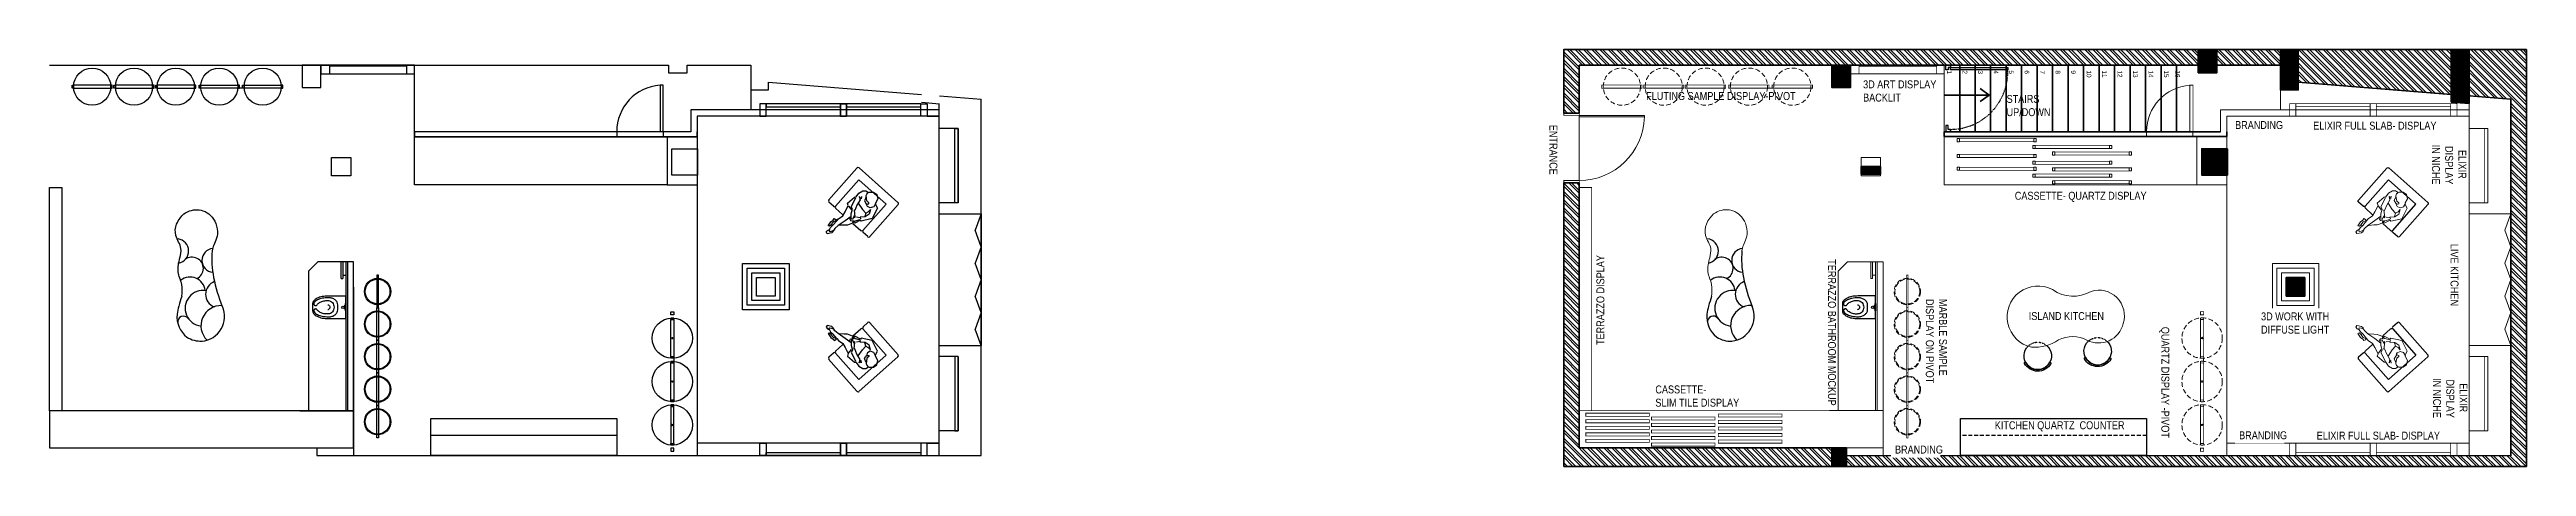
# Model space of a CAD drawing. Header units: inches. Extents: x -109431 to 29005, y -34715 to -1756.
# Drawn here: x -54833 to -53235, y -15799 to -15530 of the extents above; entities that cross this region are included whole.
import ezdxf
from ezdxf.lldxf.tags import DXFTag

# ---------------------------------------------------------------- set-up
doc = ezdxf.new("R2010")
doc.units = ezdxf.units.IN
doc.header["$LTSCALE"] = 0.05
doc.header["$MEASUREMENT"] = 0
doc.linetypes.add('A2-XREF-115_FURN$0$HIDDEN', pattern=[0.375, 0.25, -0.125])
doc.linetypes.add('ACAD_ISO03W100', pattern=[30, 12, -18])
for name, color, linetype, lineweight in [('A-PEOPLE', 12, 'Continuous', 20), ('FURNITURE', 1, 'Continuous', 18), ('hatch', 7, 'Continuous', 25), ('WALL', 7, 'Continuous', 35)]:
    doc.layers.add(name, color=color, linetype=linetype, lineweight=lineweight)
for name, color, linetype in [('Column', 6, 'Continuous'), ('Dim', 4, 'Continuous'), ('Door', 3, 'Continuous'), ('Furniture Layout Dotted', 8, 'Continuous'), ('Furniture text & dimension', 7, 'Continuous'), ('T-furniture', 7, 'Continuous'), ('text', 4, 'Continuous')]:
    doc.layers.add(name, color=color, linetype=linetype)
doc.styles.add('4MMOF3-8', font='ARIALN.TTF', dxfattribs={"height": 5.12})
doc.styles.get("Standard").update_dxf_attribs({"font": 'stylu.ttf', "height": 6})
tags = doc.linetypes.add('A2-XREF-115_FURN$0$DASHED', pattern=[0.75, 0.5, -0.25]).pattern_tags.tags
tags[6:7] = [DXFTag(74, 4), DXFTag(75, 0), DXFTag(340, '0'), DXFTag(46, 1.0), DXFTag(50, 0.0), DXFTag(44, 0.0), DXFTag(45, 0.0)]
tags[4:5] = [DXFTag(74, 4), DXFTag(75, 0), DXFTag(340, '0'), DXFTag(46, 1.0), DXFTag(50, 0.0), DXFTag(44, 0.0), DXFTag(45, 0.0)]
doc.dimstyles.new('STANDARD$0', dxfattribs={"dimscale": 0, "dimtxt": 4, "dimasz": 0.5, "dimexe": 0, "dimexo": 0, "dimgap": 0, "dimtad": 0, "dimzin": 0, "dimdsep": 46, "dimlunit": 4, "dimtxsty": 'Standard', "dimblk": 'ARCHTICK', "dimcen": 0.09375, "dimclrd": 256, "dimclre": 8, "dimclrt": 7, "dimadec": 0, "dimazin": 0, "dimtfac": 1, "dimtofl": 0, "dimtmove": 1, "dimatfit": 3, "dimldrblk": 'OBLIQUE', "dimfxl": 0.1875, "dimtolj": 1, "dimtzin": 0, "dimlwd": -1, "dimlwe": -1, "dimarcsym": 0})
pattern_1 = [(315, (-49465.399, 68733.4203), (2.65165043, 2.65165043), []), (315, (-49465.399, 68731.6526), (2.65165043, 2.65165043), [])]
pattern_2 = [(315, (987.26333, -3570.99677), (0.08838834765, 0.08838834765), [])]
pattern_3 = [(315, (-49465.39911, 68733.42033), (0.08838834765, 0.08838834765), [])]

msp = doc.modelspace()

# ---------------------------------------------------------------- texts
at = {"layer": 'Dim', "ltscale": 0.25, "char_height": 3, "attachment_point": 1, "rotation": 270}
for s, insert in [('1 ', (-53605.54968, -15543.32502)), ('2 ', (-53595.54968, -15543.32502)), ('3 ', (-53585.54968, -15543.32502)), ('4 ', (-53575.49365, -15543.32502)), ('5 ', (-53565.54968, -15543.32502)), ('6 ', (-53555.54968, -15543.32502)), ('7 ', (-53545.54968, -15543.32502)), ('8 ', (-53535.54968, -15543.32502)), ('9 ', (-53525.54968, -15543.32502)), ('10 ', (-53515.49365, -15543.32502)), ('11 ', (-53505.54968, -15543.32502)), ('12 ', (-53495.54968, -15543.32502)), ('13 ', (-53485.49365, -15543.32502)), ('14 ', (-53475.54968, -15543.32502)), ('15', (-53465.54968, -15543.32502)), ('16', (-53458.26099, -15543.32502))]:
    msp.add_mtext_dynamic_manual_height_columns(s, width=44, gutter_width=1, heights=[0], dxfattribs=dict(at, insert=insert))
at = {"layer": 'text', "ltscale": 50, "char_height": 5.12, "attachment_point": 4, "style": '4MMOF3-8'}
for s, insert, width in [('3D ART DISPLAY BACKLIT', (-53662.76572, -15556.64472), 66.2810962), ('STAIRS\\PUP/DOWN', (-53570.16826, -15566.04286), 66.2810962), ('KITCHEN QUARTZ  COUNTER ', (-53577.77955, -15772.99989), 96.6573193)]:
    msp.add_mtext(s, dxfattribs=dict(at, insert=insert, width=width))
for s, insert in [('FLUTING SAMPLE DISPLAY-PIVOT', (-53802.75986, -15559.90052)), ('ELIXIR FULL SLAB- DISPLAY', (-53372.26819, -15579.04061)), ('CASSETTE- QUARTZ DISPLAY', (-53564.86652, -15624.92045)), ('CASSETTE- \\PSLIM TILE DISPLAY', (-53796.84411, -15753.49662)), ('ELIXIR FULL SLAB- DISPLAY', (-53370.02287, -15779.01694))]:
    msp.add_mtext_dynamic_manual_height_columns(s, width=127.679357, gutter_width=15.396, heights=[0], dxfattribs=dict(at, insert=insert))
for s, insert, width, rotation in [('\\pi43.54286;ELIXIR\\P\\pi39.38155; DISPLAY \\P\\pi40.12894;IN NICHE', (-53284.58743, -15551.12467), 105.1209635, 270), ('TERRAZZO DISPLAY', (-53832.28533, -15720.51276), 66.2810962, 90), ('TERRAZZO BATHROOM MOCKUP', (-53682.88592, -15665.18818), 103.7020243, 270), ('LIVE KITCHEN', (-53281.11524, -15655.28148), 105.1209635, 270), ('MARBLE SAMPLE\\PDISPLAY ON PIVOT', (-53615.47936, -15690.79764), 105.1209635, 270), ('\\pi43.54286;ELIXIR\\P\\pi39.38155; DISPLAY \\P\\pi40.12894;IN NICHE', (-53283.87443, -15701.71354), 105.1209635, 270)]:
    msp.add_mtext(s, dxfattribs=dict(at, insert=insert, width=width, rotation=rotation))
at = {"layer": 'text', "ltscale": 50, "insert": (-53468.4413, -15707.15047), "char_height": 5.12, "attachment_point": 4, "rotation": 270, "style": '4MMOF3-8'}
msp.add_mtext_dynamic_manual_height_columns(' QUARTZ DISPLAY -PIVOT', width=127.679357, gutter_width=15.396, heights=[0], dxfattribs=at)

# ---------------------------------------------------------------- blocks, each defined once
blk = doc.blocks.new('_ArchTick')
at = {"color": 0, "const_width": 0.15}
blk.add_lwpolyline([(-0.5, -0.5), (0.5, 0.5)], dxfattribs=at)
blk = doc.blocks.new('A$C26633AF0')
at = {"layer": 'T-furniture', "color": 11}
blk.add_lwpolyline([(0, 10.5, 0.049648), (0.4, 6.2, 0.06346), (1.5, 3.1, 0.103485), (3.4, 0.6, 0.178458), (5.1, 0), (9.9, 0, 0.178458), (11.6, 0.6, 0.103485), (13.5, 3.1, 0.06346), (14.6, 6.2, 0.049648), (15, 10.5), (15, 22), (0, 22)], format="xyb", close=True, dxfattribs=at)
at = {"layer": 'T-furniture', "color": 1}
blk.add_lwpolyline([(10.6, 0.9, 0.103485), (12.4, 3.3, 0.06346), (13.4, 6.3, 0.049648), (13.8, 10.5, 0.075858), (13.4, 12.9, 0.086069), (12.4, 14.9, 0.105985), (10.9, 16.3, 0.126201), (9.1, 16.7), (5.9, 16.7, 0.126201), (4.1, 16.3, 0.105985), (2.6, 14.9, 0.086069), (1.6, 12.9, 0.075858), (1.2, 10.5, 0.049648), (1.6, 6.3, 0.06346), (2.6, 3.3, 0.103485), (4.4, 0.9, 0.097511), (4.9, 0.7, 0.09808), (5.4, 0.7, 0.098895), (5.8, 0.9, 0.099479), (6.2, 1.3, 0.099479), (6.4, 1.7, 0.098895), (6.4, 2.2, 0.09808), (6.2, 2.7, 0.097511), (5.8, 3, -0.102445), (4.4, 4.6, -0.077884), (3.4, 6.7, -0.065096), (3, 9.5, -0.024284), (3.1, 10.5, -0.115331), (3.4, 11.9, -0.103946), (4.4, 13.1, -0.091071), (5.8, 13.9, -0.083675), (7.5, 14.2, -0.083675), (9.2, 13.9, -0.091071), (10.6, 13.1, -0.103946), (11.6, 11.9, -0.115331), (11.9, 10.5, -0.024284), (12, 9.5, -0.065096), (11.6, 6.7, -0.077884), (10.6, 4.6, -0.102445), (9.2, 3, 0.097511), (8.8, 2.7, 0.09808), (8.6, 2.2, 0.098895), (8.6, 1.7, 0.099479), (8.8, 1.3, 0.099479), (9.2, 0.9, 0.098895), (9.6, 0.7, 0.09808), (10.1, 0.7, 0.097511)], format="xyb", close=True, dxfattribs=at)
at = {"layer": 'T-furniture', "color": 1, "ltscale": 2}
for points in [[(5.1, 21.7), (5.1, 22), (9.9, 22), (9.9, 21.7)], [(6.1, 21.4), (6.1, 21.7), (8.7, 21.7), (8.7, 21.4)]]:
    blk.add_lwpolyline(points, close=True, dxfattribs=at)
at = {"layer": 'T-furniture', "color": 1}
blk.add_lwpolyline([(5.9, 10, -0.111064), (6, 10.6, -0.102841), (6.3, 11, -0.093011), (6.9, 11.4, -0.087082), (7.5, 11.5, -0.087082), (8.1, 11.4, -0.093011), (8.7, 11, -0.102841), (9, 10.6, -0.111064), (9.1, 10, -0.111064)], format="xyb", dxfattribs=at)
blk.add_circle((7.5, 20.1), 0.816, dxfattribs=at)
at = {"layer": 'T-furniture', "color": 1, "ltscale": 2}
blk.add_arc((7.4, 24.6), 3.39, 247.5212, 292.4788, dxfattribs=at)
blk = doc.blocks.new('A$7E7C19E2B201E1')
at = {"color": 11}
blk.add_lwpolyline([(-219, -370, 0.428876), (-236, -397, 0.57735), (245, -381, 0.536088), (227, -355, -0.615882)], format="xyb", close=True, dxfattribs=at)
at = {"color": 6}
blk.add_arc((0, -250), 250, 142.6792, 37.3208, dxfattribs=at)
at = {"color": 1, "linetype": 'ACAD_ISO03W100', "ltscale": 3}
blk.add_arc((0, -250), 250, 37.3028, 142.6972, dxfattribs=at)
blk = doc.blocks.new('A$C9f012d1b')
at = {"layer": 'A-PEOPLE', "color": 1, "lineweight": 0}
blk.add_lwpolyline([(736, 178), (755, 204), (786, 212), (795, 233), (715, 244), (669, 233), (639, 235), (631, 208), (637, 180), (597, 183), (509, 162), (437, 176), (326, 204), (305, 239), (156, 220), (137, 204), (59, 210), (-10, 187), (-44, 153), (-53, 99), (-65, 96), (-111, 42), (-120, -21), (-78, -82), (0, -99), (15, -116), (40, -183), (227, -232), (378, -120), (370, -103), (473, -63), (471, -51), (572, 4), (610, 46), (667, 101), (683, 113), (755, 119), (784, 115), (805, 109), (837, 111), (900, 159), (892, 191), (858, 191), (822, 178), (786, 183)], close=True, dxfattribs=at)
for points in [[(4, -108), (65, -120), (116, -91), (128, -40), (118, -7), (80, -30), (67, -19), (67, 25), (36, 65), (11, 94), (-19, 103), (-44, 101)], [(25, 82), (90, 61), (105, 14), (107, -11)], [(69, 145), (101, 122), (95, 168), (126, 122), (225, 105), (313, 71), (318, 86), (395, -5), (408, -2), (387, 23), (452, 6), (458, 23), (395, 80), (326, 115), (309, 157), (151, 197)], [(189, 107), (221, -11), (229, -91), (185, -110), (132, -110), (204, -145), (282, -122), (339, -68), (355, -91)], [(330, 193), (343, 120)], [(465, 56), (477, 40), (484, 12), (467, -9), (450, -21), (477, -26), (482, -34), (437, -45), (368, -91)], [(427, 54), (547, 82), (683, 113)], [(637, 180), (736, 178)], [(646, 193), (686, 210), (749, 210)], [(829, 174), (847, 164), (847, 151), (824, 132), (784, 111)], [(229, -91), (280, -118)], [(345, -74), (381, -23)]]:
    blk.add_lwpolyline(points, dxfattribs=at)
blk = doc.blocks.new('atlantis')
at = {"layer": 'Furniture Layout Dotted', "linetype": 'A2-XREF-115_FURN$0$DASHED', "ltscale": 250}
for p, q in [((-54833.2, -15539.9), (-54658.2, -15539.9)), ((-54833.2, -15539.9), (-54670.2, -15539.9)), ((-54818.7, -15554.8), (-54818.7, -15552.8)), ((-54818.7, -15552.8), (-54817.7, -15552.8)), ((-54793.7, -15552.8), (-54817.7, -15552.8)), ((-54817.7, -15552.8), (-54817.7, -15554.8)), ((-54817.7, -15552.8), (-54817.7, -15554.8)), ((-54793.7, -15554.8), (-54793.7, -15552.8)), ((-54792.7, -15552.8), (-54793.7, -15552.8)), ((-54793.7, -15552.8), (-54793.7, -15554.8)), ((-54792.7, -15554.8), (-54792.7, -15552.8)), ((-54791.7, -15554.8), (-54791.7, -15552.8)), ((-54791.7, -15552.8), (-54790.7, -15552.8)), ((-54766.7, -15552.8), (-54790.7, -15552.8)), ((-54790.7, -15552.8), (-54790.7, -15554.8)), ((-54790.7, -15552.8), (-54790.7, -15554.8)), ((-54766.7, -15554.8), (-54766.7, -15552.8)), ((-54765.7, -15552.8), (-54766.7, -15552.8)), ((-54766.7, -15552.8), (-54766.7, -15554.8)), ((-54765.7, -15554.8), (-54765.7, -15552.8)), ((-54764.7, -15554.8), (-54764.7, -15552.8)), ((-54764.7, -15552.8), (-54763.7, -15552.8)), ((-54739.7, -15552.8), (-54763.7, -15552.8)), ((-54763.7, -15552.8), (-54763.7, -15554.8)), ((-54763.7, -15552.8), (-54763.7, -15554.8)), ((-54739.7, -15554.8), (-54739.7, -15552.8)), ((-54738.7, -15552.8), (-54739.7, -15552.8)), ((-54739.7, -15552.8), (-54739.7, -15554.8)), ((-54738.7, -15554.8), (-54738.7, -15552.8)), ((-54736.7, -15554.8), (-54736.7, -15552.8)), ((-54736.7, -15552.8), (-54735.7, -15552.8)), ((-54735.7, -15554.8), (-54735.7, -15552.8)), ((-54735.7, -15552.8), (-54711.7, -15552.8)), ((-54735.7, -15552.8), (-54735.7, -15554.8)), ((-54711.7, -15552.8), (-54711.7, -15554.8)), ((-54710.7, -15552.8), (-54711.7, -15552.8)), ((-54711.7, -15552.8), (-54711.7, -15554.8)), ((-54710.7, -15554.8), (-54710.7, -15552.8)), ((-54708.7, -15554.8), (-54708.7, -15552.8)), ((-54708.7, -15552.8), (-54707.7, -15552.8)), ((-54707.7, -15554.8), (-54707.7, -15552.8)), ((-54707.7, -15552.8), (-54683.7, -15552.8)), ((-54707.7, -15552.8), (-54707.7, -15554.8)), ((-54683.7, -15552.8), (-54683.7, -15554.8)), ((-54682.7, -15552.8), (-54683.7, -15552.8)), ((-54683.7, -15552.8), (-54683.7, -15554.8)), ((-54682.7, -15554.8), (-54682.7, -15552.8)), ((-54670.2, -15539.9), (-54670.2, -15554.4)), ((-54658.2, -15539.9), (-54670.2, -15539.9)), ((-54658.2, -15554.4), (-54658.2, -15539.9)), ((-54658.2, -15539.9), (-54639.2, -15539.9)), ((-54597.7, -15539.9), (-54658.2, -15539.9)), ((-54658.2, -15539.9), (-54658.2, -15545.5)), ((-54658.2, -15545.5), (-54597.7, -15545.5)), ((-54602.6, -15540.6), (-54652.6, -15540.6)), ((-54652.6, -15540.6), (-54652.6, -15545.6)), ((-54652.6, -15545.6), (-54602.6, -15545.6)), ((-54639.2, -15539.9), (-54597.7, -15539.9)), ((-54602.6, -15545.6), (-54602.6, -15540.6)), ((-54597.7, -15539.9), (-54447.7, -15539.9)), ((-54597.7, -15617.2), (-54597.7, -15539.9)), ((-54597.7, -15545.5), (-54597.7, -15539.9)), ((-54447.7, -15539.9), (-54433.7, -15539.9)), ((-54437.2, -15552.9), (-54439.2, -15552.9)), ((-54439.2, -15552.9), (-54439.2, -15582.9)), ((-54437.2, -15582.9), (-54437.2, -15552.9)), ((-54433.7, -15539.9), (-54433.7, -15544.9)), ((-54433.7, -15544.9), (-54421.7, -15544.9)), ((-54421.7, -15544.9), (-54421.7, -15539.9)), ((-54421.7, -15539.9), (-54380.7, -15539.9)), ((-54380.7, -15539.9), (-54380.7, -15555.9)), ((-54369.2, -15555.9), (-54369.2, -15550.9)), ((-54369.2, -15550.9), (-54369.2, -15550.9)), ((-54369.2, -15550.9), (-54270.4, -15558.8)), ((-54817.7, -15554.8), (-54818.7, -15554.8)), ((-54817.7, -15554.8), (-54793.7, -15554.8)), ((-54793.7, -15554.8), (-54792.7, -15554.8)), ((-54790.7, -15554.8), (-54791.7, -15554.8)), ((-54790.7, -15554.8), (-54766.7, -15554.8)), ((-54766.7, -15554.8), (-54765.7, -15554.8)), ((-54763.7, -15554.8), (-54764.7, -15554.8)), ((-54763.7, -15554.8), (-54739.7, -15554.8)), ((-54739.7, -15554.8), (-54738.7, -15554.8)), ((-54735.7, -15554.8), (-54736.7, -15554.8)), ((-54711.7, -15554.8), (-54735.7, -15554.8)), ((-54711.7, -15554.8), (-54710.7, -15554.8)), ((-54708.7, -15554.8), (-54710.7, -15554.8)), ((-54707.7, -15554.8), (-54708.7, -15554.8)), ((-54683.7, -15554.8), (-54707.7, -15554.8)), ((-54683.7, -15554.8), (-54682.7, -15554.8)), ((-54670.2, -15554.4), (-54658.2, -15554.4)), ((-54382.6, -15568.8), (-54419.3, -15568.8)), ((-54419.3, -15568.8), (-54419.3, -15582.9)), ((-54259, -15568.8), (-54382.6, -15568.8)), ((-54380.7, -15555.9), (-54369.2, -15555.9)), ((-54380.7, -15555.9), (-54380.7, -15568.8)), ((-54370.8, -15564.8), (-54374.8, -15564.8)), ((-54374.8, -15564.8), (-54374.8, -15572.8)), ((-54322.8, -15564.8), (-54370.8, -15564.8)), ((-54370.8, -15564.8), (-54370.8, -15566.8)), ((-54370.8, -15572.8), (-54370.8, -15564.8)), ((-54370.8, -15566.8), (-54322.8, -15566.8)), ((-54318.8, -15564.8), (-54322.8, -15564.8)), ((-54322.8, -15564.8), (-54322.8, -15572.8)), ((-54322.8, -15566.8), (-54322.8, -15564.8)), ((-54322.8, -15564.8), (-54318.8, -15564.8)), ((-54322.8, -15572.8), (-54322.8, -15564.8)), ((-54270.8, -15564.8), (-54318.8, -15564.8)), ((-54318.8, -15564.8), (-54318.8, -15566.8)), ((-54318.8, -15572.8), (-54318.8, -15564.8)), ((-54318.8, -15564.8), (-54318.8, -15572.8)), ((-54318.8, -15566.8), (-54270.8, -15566.8)), ((-54270.8, -15566.8), (-54270.8, -15564.8)), ((-54270.8, -15564.8), (-54266.8, -15564.8)), ((-54270.8, -15572.8), (-54270.8, -15564.8)), ((-54270.4, -15563.8), (-54258.9, -15564.8)), ((-54266.8, -15564.8), (-54266.8, -15572.8)), ((-54259, -15791.9), (-54259, -15564.8)), ((-54258.9, -15559.8), (-54231.9, -15561.9)), ((-54231.9, -15791.9), (-54231.9, -15561.9)), ((-54419.3, -15582.9), (-54597.7, -15582.9)), ((-54597.7, -15582.9), (-54597.7, -15585.9)), ((-54597.7, -15585.9), (-54415.3, -15585.9)), ((-54467.2, -15582.9), (-54467.2, -15585.9)), ((-54437.2, -15582.9), (-54437.2, -15585.9)), ((-54382.6, -15572.8), (-54415.3, -15572.8)), ((-54415.3, -15572.8), (-54415.3, -15586.2)), ((-54415.3, -15585.9), (-54415.3, -15582.9)), ((-54259, -15572.8), (-54382.6, -15572.8)), ((-54374.8, -15572.8), (-54370.8, -15572.8)), ((-54322.8, -15572.8), (-54318.8, -15572.8)), ((-54318.8, -15572.8), (-54322.8, -15572.8)), ((-54266.8, -15572.8), (-54270.8, -15572.8)), ((-54266.8, -15572.8), (-54259, -15572.8)), ((-54246.9, -15580.8), (-54259, -15580.8)), ((-54248.9, -15628.8), (-54248.9, -15580.8)), ((-54248.9, -15580.8), (-54246.9, -15580.8)), ((-54246.9, -15580.8), (-54246.9, -15628.8)), ((-54246.9, -15628.8), (-54246.9, -15580.8)), ((-54651.2, -15599.5), (-54638.7, -15599.5)), ((-54651.2, -15611.3), (-54651.2, -15599.5)), ((-54638.7, -15599.5), (-54638.7, -15611.3)), ((-54597.7, -15586.2), (-54434.7, -15586.2)), ((-54597.7, -15617.2), (-54597.7, -15586.2)), ((-54434.7, -15586.2), (-54434.7, -15617.2)), ((-54434.7, -15586.2), (-54415.3, -15586.2)), ((-54431.5, -15610.9), (-54431.5, -15593.9)), ((-54431.5, -15593.9), (-54415, -15593.9)), ((-54415.3, -15586.2), (-54415.3, -15791.9)), ((-54415, -15593.9), (-54415, -15610.9)), ((-54638.7, -15611.3), (-54651.2, -15611.3)), ((-54434.7, -15617.2), (-54597.7, -15617.2)), ((-54434.7, -15617.2), (-54415.3, -15617.2)), ((-54415, -15610.9), (-54431.5, -15610.9)), ((-54330.4, -15627), (-54312.1, -15606.4)), ((-54310.9, -15614), (-54326, -15630.9)), ((-54310.9, -15614), (-54325.9, -15630.9)), ((-54293.3, -15629.7), (-54310.9, -15614)), ((-54293.3, -15629.7), (-54310.9, -15614)), ((-54310.7, -15606.3), (-54285.7, -15628.5)), ((-54833.2, -15762.9), (-54833.2, -15618.9)), ((-54833.2, -15618.9), (-54825.2, -15618.9)), ((-54825.2, -15618.9), (-54825.2, -15762.9)), ((-54327.3, -15631), (-54330.3, -15628.4)), ((-54325.9, -15632.3), (-54321.2, -15636.5)), ((-54308.3, -15646.6), (-54293.3, -15629.7)), ((-54308.3, -15646.6), (-54293.3, -15629.7)), ((-54285.6, -15629.9), (-54303.8, -15650.5)), ((-54246.9, -15628.8), (-54258.9, -15628.8)), ((-54246.9, -15628.8), (-54248.9, -15628.8)), ((-54314.7, -15642.2), (-54309.7, -15646.7)), ((-54305.2, -15650.6), (-54308.2, -15648)), ((-54258.9, -15635.8), (-54231.9, -15635.8)), ((-54231.9, -15635.8), (-54235.9, -15646.4)), ((-54231.9, -15657.1), (-54235.9, -15646.4)), ((-54231.9, -15635.8), (-54231.9, -15720.9)), ((-54231.9, -15657.1), (-54235.9, -15667.7)), ((-54666, -15672.9), (-54660, -15666.9)), ((-54666, -15672.9), (-54666, -15751.2)), ((-54666, -15672.9), (-54666, -15762.9)), ((-54641, -15666.9), (-54660, -15666.9)), ((-54645, -15677.5), (-54645, -15666.9)), ((-54645, -15677.5), (-54644, -15677.5)), ((-54644, -15666.9), (-54644, -15677.5)), ((-54644, -15675.5), (-54642, -15675.5)), ((-54642, -15666.9), (-54642, -15762.9)), ((-54642, -15676.2), (-54642, -15716.2)), ((-54641, -15666.9), (-54641, -15762.9)), ((-54637, -15666.9), (-54641, -15666.9)), ((-54641, -15666.9), (-54641, -15678.5)), ((-54637, -15762.9), (-54637, -15666.9)), ((-54622, -15675.5), (-54622, -15696.5)), ((-54621, -15675.5), (-54622, -15675.5)), ((-54621, -15696.5), (-54621, -15675.5)), ((-54385.9, -15667.9), (-54355.9, -15667.9)), ((-54385.9, -15697.9), (-54385.9, -15667.9)), ((-54382.9, -15670.9), (-54358.9, -15670.9)), ((-54382.9, -15694.9), (-54382.9, -15670.9)), ((-54379.9, -15673.9), (-54361.9, -15673.9)), ((-54379.9, -15691.9), (-54379.9, -15673.9)), ((-54376.9, -15688.9), (-54376.9, -15676.9)), ((-54376.9, -15676.9), (-54364.9, -15676.9)), ((-54376.9, -15676.9), (-54364.9, -15676.9)), ((-54376.9, -15688.9), (-54376.9, -15676.9)), ((-54364.9, -15676.9), (-54364.9, -15688.9)), ((-54364.9, -15676.9), (-54364.9, -15688.9)), ((-54361.9, -15673.9), (-54361.9, -15691.9)), ((-54358.9, -15670.9), (-54358.9, -15694.9)), ((-54355.9, -15667.9), (-54355.9, -15697.9)), ((-54231.9, -15678.3), (-54235.9, -15667.7)), ((-54231.9, -15678.3), (-54235.9, -15689)), ((-54637, -15683.2), (-54637, -15779.2)), ((-54622, -15696.5), (-54621, -15696.5)), ((-54622, -15717.5), (-54622, -15696.5)), ((-54622, -15696.5), (-54621, -15696.5)), ((-54621, -15696.5), (-54621, -15717.5)), ((-54358.9, -15694.9), (-54382.9, -15694.9)), ((-54361.9, -15691.9), (-54379.9, -15691.9)), ((-54364.9, -15688.9), (-54376.9, -15688.9)), ((-54364.9, -15688.9), (-54376.9, -15688.9)), ((-54231.9, -15699.6), (-54235.9, -15689)), ((-54432.3, -15701.1), (-54432.3, -15699.1)), ((-54432.3, -15699.1), (-54430.3, -15699.1)), ((-54430.3, -15701.1), (-54432.3, -15701.1)), ((-54430.3, -15703.1), (-54432.3, -15703.1)), ((-54432.3, -15703.1), (-54432.3, -15704.1)), ((-54432.3, -15728.1), (-54432.3, -15704.1)), ((-54432.3, -15704.1), (-54430.3, -15704.1)), ((-54432.3, -15704.1), (-54430.3, -15704.1)), ((-54430.3, -15699.1), (-54430.3, -15701.1)), ((-54430.3, -15704.1), (-54430.3, -15703.1)), ((-54430.3, -15704.1), (-54430.3, -15728.1)), ((-54355.9, -15697.9), (-54385.9, -15697.9)), ((-54314.7, -15714.5), (-54309.7, -15710)), ((-54308.3, -15710.1), (-54293.3, -15727.1)), ((-54308.3, -15710.1), (-54293.3, -15727.1)), ((-54305.2, -15706.1), (-54308.2, -15708.7)), ((-54285.6, -15726.8), (-54303.8, -15706.2)), ((-54231.9, -15699.6), (-54235.9, -15710.2)), ((-54231.9, -15720.9), (-54235.9, -15710.2)), ((-54622, -15738.5), (-54622, -15717.5)), ((-54622, -15717.5), (-54621, -15717.5)), ((-54621, -15717.5), (-54622, -15717.5)), ((-54621, -15717.5), (-54621, -15738.5)), ((-54430.3, -15728.1), (-54432.3, -15728.1)), ((-54432.3, -15729.1), (-54432.3, -15728.1)), ((-54432.3, -15728.1), (-54430.3, -15728.1)), ((-54430.3, -15729.1), (-54432.3, -15729.1)), ((-54430.3, -15728.1), (-54430.3, -15729.1)), ((-54430.3, -15729.1), (-54430.3, -15731.1)), ((-54330.4, -15729.7), (-54312.1, -15750.3)), ((-54327.3, -15725.7), (-54330.3, -15728.3)), ((-54310.9, -15742.7), (-54326, -15725.8)), ((-54325.9, -15724.4), (-54321.2, -15720.2)), ((-54310.9, -15742.7), (-54325.9, -15725.8)), ((-54293.3, -15727.1), (-54310.9, -15742.7)), ((-54293.3, -15727.1), (-54310.9, -15742.7)), ((-54310.7, -15750.4), (-54285.7, -15728.2)), ((-54258.9, -15720.9), (-54231.9, -15720.9)), ((-54258.9, -15720.9), (-54246.9, -15720.9)), ((-54246.9, -15727.9), (-54258.9, -15727.9)), ((-54246.9, -15727.9), (-54248.9, -15727.9)), ((-54248.9, -15727.9), (-54248.9, -15775.9)), ((-54246.9, -15775.9), (-54246.9, -15727.9)), ((-54246.9, -15727.9), (-54246.9, -15775.9)), ((-54622, -15759.5), (-54622, -15738.5)), ((-54622, -15738.5), (-54621, -15738.5)), ((-54621, -15738.5), (-54622, -15738.5)), ((-54621, -15738.5), (-54621, -15759.5)), ((-54430.3, -15731.1), (-54432.3, -15731.1)), ((-54432.3, -15731.1), (-54432.3, -15732.1)), ((-54432.3, -15756.1), (-54432.3, -15732.1)), ((-54432.3, -15732.1), (-54430.3, -15732.1)), ((-54432.3, -15732.1), (-54430.3, -15732.1)), ((-54430.3, -15732.1), (-54430.3, -15731.1)), ((-54430.3, -15732.1), (-54430.3, -15756.1)), ((-54621, -15759.5), (-54622, -15759.5)), ((-54622, -15780.5), (-54622, -15759.5)), ((-54622, -15759.5), (-54621, -15759.5)), ((-54621, -15759.5), (-54621, -15780.5)), ((-54430.3, -15756.1), (-54432.3, -15756.1)), ((-54432.3, -15757.1), (-54432.3, -15756.1)), ((-54432.3, -15756.1), (-54430.3, -15756.1)), ((-54430.3, -15757.1), (-54432.3, -15757.1)), ((-54430.3, -15759.1), (-54432.3, -15759.1)), ((-54432.3, -15759.1), (-54432.3, -15760.1)), ((-54430.3, -15760.1), (-54432.3, -15760.1)), ((-54432.3, -15760.1), (-54432.3, -15784.1)), ((-54432.3, -15760.1), (-54430.3, -15760.1)), ((-54430.3, -15756.1), (-54430.3, -15757.1)), ((-54430.3, -15760.1), (-54430.3, -15759.1)), ((-54430.3, -15784.1), (-54430.3, -15760.1)), ((-54637, -15762.9), (-54833.2, -15762.9)), ((-54833.2, -15762.9), (-54833.2, -15786.9)), ((-54825.2, -15762.9), (-54833.2, -15762.9)), ((-54671.7, -15762.9), (-54637, -15762.9)), ((-54637, -15786.9), (-54637, -15762.9)), ((-54587.1, -15767.9), (-54467.1, -15767.9)), ((-54587.1, -15791.9), (-54587.1, -15767.9)), ((-54467.1, -15767.9), (-54467.1, -15791.9)), ((-54246.9, -15775.9), (-54259, -15775.9)), ((-54248.9, -15775.9), (-54246.9, -15775.9)), ((-54833.2, -15786.9), (-54667.2, -15786.9)), ((-54833.2, -15786.9), (-54637, -15786.9)), ((-54667.2, -15786.9), (-54660.7, -15786.9)), ((-54660.7, -15786.9), (-54660.7, -15791.9)), ((-54660.7, -15791.9), (-54231.9, -15791.9)), ((-54637, -15779.2), (-54637, -15791.9)), ((-54621, -15780.5), (-54622, -15780.5)), ((-54467.1, -15778.9), (-54587.1, -15778.9)), ((-54467.1, -15791.9), (-54587.1, -15791.9)), ((-54432.3, -15784.1), (-54430.3, -15784.1)), ((-54432.3, -15785.1), (-54432.3, -15784.1)), ((-54432.3, -15784.1), (-54430.3, -15784.1)), ((-54430.3, -15785.1), (-54432.3, -15785.1)), ((-54430.3, -15787.1), (-54432.3, -15787.1)), ((-54432.3, -15787.1), (-54432.3, -15789.1)), ((-54432.3, -15789.1), (-54430.3, -15789.1)), ((-54430.3, -15784.1), (-54430.3, -15785.1)), ((-54430.3, -15789.1), (-54430.3, -15787.1)), ((-54259, -15783.9), (-54415.3, -15783.9)), ((-54374.8, -15791.9), (-54374.8, -15783.9)), ((-54374.8, -15783.9), (-54370.8, -15783.9)), ((-54370.8, -15791.9), (-54374.8, -15791.9)), ((-54370.8, -15783.9), (-54370.8, -15791.9)), ((-54370.8, -15791.9), (-54370.8, -15789.9)), ((-54370.8, -15789.9), (-54322.8, -15789.9)), ((-54322.8, -15791.9), (-54370.8, -15791.9)), ((-54322.8, -15791.9), (-54322.8, -15783.9)), ((-54322.8, -15783.9), (-54318.8, -15783.9)), ((-54318.8, -15783.9), (-54322.8, -15783.9)), ((-54322.8, -15783.9), (-54322.8, -15791.9)), ((-54322.8, -15789.9), (-54322.8, -15791.9)), ((-54318.8, -15791.9), (-54322.8, -15791.9)), ((-54322.8, -15791.9), (-54318.8, -15791.9)), ((-54318.8, -15783.9), (-54318.8, -15791.9)), ((-54318.8, -15791.9), (-54318.8, -15783.9)), ((-54318.8, -15791.9), (-54318.8, -15789.9)), ((-54318.8, -15789.9), (-54270.8, -15789.9)), ((-54270.8, -15791.9), (-54318.8, -15791.9)), ((-54266.8, -15783.9), (-54270.8, -15783.9)), ((-54270.8, -15783.9), (-54270.8, -15791.9)), ((-54270.8, -15789.9), (-54270.8, -15791.9)), ((-54270.8, -15791.9), (-54266.8, -15791.9)), ((-54266.8, -15791.9), (-54266.8, -15783.9)), ((-54266.8, -15783.9), (-54259, -15783.9)), ((-54246.9, -15791.9), (-54246.9, -15791.9))]:
    blk.add_line(p, q, dxfattribs=at)
for points in [[(-54327.6, -15643.3), (-54328.9, -15643.2), (-54329.9, -15643.9), (-54330.8, -15643.6), (-54329, -15641), (-54327.5, -15639.9), (-54326.8, -15639), (-54325.8, -15639.5), (-54325.1, -15640.4), (-54324.1, -15639.1), (-54321.2, -15637.1), (-54319.8, -15634.6), (-54317.7, -15630.6), (-54318.2, -15629), (-54313.7, -15625.1), (-54312.7, -15625), (-54310.9, -15622.6), (-54308.4, -15621.1), (-54306.5, -15621), (-54304.7, -15622.2), (-54304.3, -15621.9), (-54301.5, -15621.9), (-54299.4, -15623.3), (-54298.7, -15626.2), (-54300.2, -15628.9), (-54300.1, -15629.8), (-54298.8, -15632.3), (-54302.3, -15639), (-54309.5, -15640.6), (-54309.8, -15639.9), (-54313.6, -15641.9), (-54314, -15641.5), (-54318.2, -15643.1), (-54320.4, -15643.1), (-54323.5, -15643.3), (-54324.3, -15643.5), (-54326.4, -15645.4), (-54327, -15646.4), (-54327.4, -15647.2), (-54328.3, -15648.1), (-54331.4, -15648.7), (-54332.1, -15647.6), (-54331.2, -15646.6), (-54329.9, -15645.9), (-54329.1, -15644.7)], [(-54642.6, -15694.8), (-54642.3, -15694.8), (-54642.3, -15697.3), (-54642.6, -15697.3)], [(-54642.3, -15693.8), (-54642, -15693.8), (-54642, -15698.5), (-54642.3, -15698.5)], [(-54327.6, -15713.4), (-54328.9, -15713.5), (-54329.9, -15712.8), (-54330.8, -15713.1), (-54329, -15715.7), (-54327.5, -15716.8), (-54326.8, -15717.7), (-54325.8, -15717.2), (-54325.1, -15716.3), (-54324.1, -15717.6), (-54321.2, -15719.6), (-54319.8, -15722.1), (-54317.7, -15726.1), (-54318.2, -15727.7), (-54313.7, -15731.6), (-54312.7, -15731.7), (-54310.9, -15734.1), (-54308.4, -15735.6), (-54306.5, -15735.7), (-54304.7, -15734.5), (-54304.3, -15734.8), (-54301.5, -15734.8), (-54299.4, -15733.4), (-54298.7, -15730.5), (-54300.2, -15727.8), (-54300.1, -15726.9), (-54298.8, -15724.4), (-54302.3, -15717.7), (-54309.5, -15716.1), (-54309.8, -15716.8), (-54313.6, -15714.8), (-54314, -15715.2), (-54318.2, -15713.6), (-54320.4, -15713.6), (-54323.5, -15713.4), (-54324.3, -15713.2), (-54326.4, -15711.3), (-54327, -15710.3), (-54327.4, -15709.5), (-54328.3, -15708.6), (-54331.4, -15708), (-54332.1, -15709.1), (-54331.2, -15710.1), (-54329.9, -15710.8), (-54329.1, -15712)]]:
    blk.add_lwpolyline(points, close=True, dxfattribs=at)
for points in [[(-54317.5, -15631), (-54315.6, -15633.3)], [(-54309.2, -15624.6), (-54309.4, -15626.1), (-54310.6, -15624.7), (-54310, -15626.8), (-54312.1, -15630.2), (-54313.4, -15633.7), (-54314, -15633.4), (-54313.4, -15638.1), (-54313.7, -15638.4), (-54313.9, -15637.1), (-54315.1, -15639.5), (-54315.8, -15639.2), (-54315.8, -15635.9), (-54315.1, -15632.9), (-54315.9, -15631.3), (-54312.9, -15625.6)], [(-54311.3, -15629.1), (-54308.6, -15633.1), (-54306.5, -15635.4), (-54304.8, -15634.6), (-54303.4, -15633.1), (-54304.2, -15636.1), (-54306.9, -15637.8), (-54310, -15638), (-54309.8, -15639.1)], [(-54306.2, -15624.9), (-54307.3, -15627.4), (-54306.3, -15629), (-54305.6, -15629.7)], [(-54300.1, -15629.2), (-54301.3, -15631.4), (-54303.5, -15632.1), (-54305.3, -15631.1), (-54306, -15629.9), (-54304.4, -15629.4), (-54304.4, -15628.8), (-54305.7, -15627.6), (-54306, -15625.7), (-54306.2, -15624.1), (-54305.7, -15623.1), (-54305, -15622.4)], [(-54329.9, -15646.2), (-54330.1, -15647), (-54329.7, -15647.3), (-54328.6, -15647.1), (-54326.9, -15646.5)], [(-54325.7, -15640.3), (-54327.3, -15641), (-54328.9, -15642.9)], [(-54325.1, -15640.4), (-54327.6, -15643.3)], [(-54315.9, -15637.5), (-54319.8, -15640.3), (-54324.3, -15643.5)], [(-54317, -15638.5), (-54316.8, -15639.3), (-54316.2, -15640.2), (-54315.1, -15640.3), (-54314.3, -15640.1), (-54314.9, -15641), (-54314.7, -15641.4), (-54313.3, -15640.4), (-54310.1, -15639.5)], [(-54310, -15638.4), (-54312.4, -15638.1)], [(-54306.5, -15635.4), (-54307, -15637.6)], [(-54329.9, -15710.5), (-54330.1, -15709.7), (-54329.7, -15709.4), (-54328.6, -15709.6), (-54326.9, -15710.2)], [(-54325.7, -15716.4), (-54327.3, -15715.7), (-54328.9, -15713.8)], [(-54325.1, -15716.3), (-54327.6, -15713.4)], [(-54315.9, -15719.2), (-54319.8, -15716.4), (-54324.3, -15713.2)], [(-54317.5, -15725.7), (-54315.6, -15723.4)], [(-54317, -15718.2), (-54316.8, -15717.4), (-54316.2, -15716.5), (-54315.1, -15716.4), (-54314.3, -15716.6), (-54314.9, -15715.7), (-54314.7, -15715.3), (-54313.3, -15716.3), (-54310.1, -15717.2)], [(-54309.2, -15732.1), (-54309.4, -15730.6), (-54310.6, -15732), (-54310, -15729.9), (-54312.1, -15726.5), (-54313.4, -15723), (-54314, -15723.3), (-54313.4, -15718.6), (-54313.7, -15718.3), (-54313.9, -15719.6), (-54315.1, -15717.2), (-54315.8, -15717.5), (-54315.8, -15720.8), (-54315.1, -15723.8), (-54315.9, -15725.4), (-54312.9, -15731.1)], [(-54310, -15718.3), (-54312.4, -15718.6)], [(-54311.3, -15727.6), (-54308.6, -15723.6), (-54306.5, -15721.3), (-54304.8, -15722.1), (-54303.4, -15723.6), (-54304.2, -15720.6), (-54306.9, -15718.9), (-54310, -15718.7), (-54309.8, -15717.6)], [(-54306.2, -15731.8), (-54307.3, -15729.3), (-54306.3, -15727.7), (-54305.6, -15727)], [(-54306.5, -15721.3), (-54307, -15719.1)], [(-54300.1, -15727.5), (-54301.3, -15725.3), (-54303.5, -15724.6), (-54305.3, -15725.6), (-54306, -15726.8), (-54304.4, -15727.3), (-54304.4, -15727.9), (-54305.7, -15729.1), (-54306, -15731), (-54306.2, -15732.6), (-54305.7, -15733.6), (-54305, -15734.3)]]:
    blk.add_lwpolyline(points, dxfattribs=at)
for points in [[(-54653.2, -15688.9, 0.049648), (-54657.3, -15689.3, 0.06346), (-54660.4, -15690.3, 0.103485), (-54662.8, -15692.2, 0.178458), (-54663.4, -15693.8), (-54663.4, -15698.5, 0.178458), (-54662.8, -15700.2, 0.103485), (-54660.4, -15702, 0.06346), (-54657.3, -15703.1, 0.049648), (-54653.2, -15703.5), (-54642, -15703.5), (-54642, -15688.9)], [(-54662.5, -15699.2, 0.103485), (-54660.3, -15700.9, 0.06346), (-54657.3, -15701.9, 0.049648), (-54653.2, -15702.3, 0.075858), (-54650.8, -15702, 0.086069), (-54648.9, -15701, 0.105985), (-54647.6, -15699.4, 0.126201), (-54647.2, -15697.8), (-54647.2, -15694.6, 0.126201), (-54647.6, -15692.9, 0.105985), (-54648.9, -15691.4, 0.086069), (-54650.8, -15690.4, 0.075858), (-54653.2, -15690, 0.049648), (-54657.3, -15690.4, 0.06346), (-54660.3, -15691.4, 0.103485), (-54662.5, -15693.2, 0.097511), (-54662.7, -15693.6, 0.09808), (-54662.7, -15694.1, 0.098895), (-54662.5, -15694.6, 0.099479), (-54662.2, -15694.9, 0.099479), (-54661.7, -15695.1, 0.098895), (-54661.2, -15695.1, 0.09808), (-54660.8, -15694.9, 0.097511), (-54660.5, -15694.6, -0.102445), (-54659, -15693.1, -0.077884), (-54656.9, -15692.2, -0.065096), (-54654.2, -15691.8, -0.024284), (-54653.2, -15691.9, -0.115331), (-54651.9, -15692.2, -0.103946), (-54650.7, -15693.1, -0.091071), (-54649.9, -15694.5, -0.083675), (-54649.6, -15696.2, -0.083675), (-54649.9, -15697.8, -0.091071), (-54650.7, -15699.2, -0.103946), (-54651.9, -15700.1, -0.115331), (-54653.2, -15700.5, -0.024284), (-54654.2, -15700.5, -0.065096), (-54656.9, -15700.2, -0.077884), (-54659, -15699.2, -0.102445), (-54660.5, -15697.8, 0.097511), (-54660.8, -15697.5, 0.09808), (-54661.2, -15697.3, 0.098895), (-54661.7, -15697.3, 0.099479), (-54662.2, -15697.5, 0.099479), (-54662.5, -15697.8, 0.098895), (-54662.7, -15698.2, 0.09808), (-54662.7, -15698.7, 0.097511)]]:
    blk.add_lwpolyline(points, format="xyb", close=True, dxfattribs=at)
blk.add_lwpolyline([(-54653.7, -15694.6, -0.111064), (-54653.1, -15694.7, -0.102841), (-54652.7, -15695.1, -0.093011), (-54652.4, -15695.6, -0.087082), (-54652.3, -15696.2, -0.087082), (-54652.4, -15696.8, -0.093011), (-54652.7, -15697.3, -0.102841), (-54653.1, -15697.6, -0.111064), (-54653.7, -15697.8, -0.111064)], format="xyb", dxfattribs=at)
for centre, radius in [((-54805.7, -15553.8), 12), ((-54778.7, -15553.8), 12), ((-54751.7, -15553.8), 12), ((-54723.7, -15553.8), 12), ((-54695.7, -15553.8), 12), ((-54621.5, -15686), 8.5), ((-54621.5, -15686), 8), ((-54643.9, -15696.2), 0.793), ((-54621.5, -15707), 8.5), ((-54621.5, -15707), 8), ((-54431.3, -15716.1), 13), ((-54621.5, -15728), 8.5), ((-54621.5, -15728), 8), ((-54431.3, -15716.1), 0.5), ((-54621.5, -15749), 8.5), ((-54621.5, -15749), 8), ((-54431.3, -15744.1), 13), ((-54431.3, -15744.1), 0.5), ((-54621.5, -15770), 8.5), ((-54431.3, -15772.1), 13), ((-54621.5, -15770), 8), ((-54431.3, -15772.1), 0.5)]:
    blk.add_circle(centre, radius, dxfattribs=at)
for centre, radius, start, end in [((-54437.2, -15582.9), 30, 93.8226, 180), ((-54311.4, -15607), 0.984, 48.4607, 138.4607), ((-54329.6, -15627.7), 0.984, 138.4607, 228.4607), ((-54326.7, -15630.3), 0.984, 228.4607, 318.4607), ((-54325.2, -15631.6), 0.984, 138.4607, 228.4607), ((-54286.3, -15629.2), 0.984, 318.4607, 48.4607), ((-54309, -15645.9), 0.984, 228.4607, 318.4607), ((-54307.5, -15647.2), 0.984, 138.4607, 228.4607), ((-54751.4, -15659.9), 7.95, 280.9004, 81.9043), ((-54741.2, -15671.1), 7.26, 294.5039, 127.9735), ((-54727.1, -15665.9), 7.74, 95.7679, 264.3278), ((-54670.1, -15665.2), 58.4, 174.7125, 191.5299), ((-54304.6, -15649.9), 0.984, 228.4607, 318.4607), ((-54742.5, -15686.6), 9.89, 6.9258, 128.0288), ((-54723.8, -15687.8), 8.7, 109.2491, 249.6297), ((-54624.2, -15656.5), 105.1, 191.1726, 201.8579), ((-54721.6, -15704.6), 29.6, 161.8653, 172.4077), ((-54679.3, -15713.3), 72.7, 160.5775, 165.7424), ((-54734.2, -15696.8), 11.5, 79.9065, 263.5789), ((-54722.5, -15708.1), 13, 87.5445, 225.6658), ((-54736.3, -15702.1), 16, 275.4579, 23.8294), ((-54639.5, -15696.1), 3.3, 157.5212, 202.4788), ((-54734.1, -15702.2), 16.9, 175.092, 231.9162), ((-54746.8, -15705.6), 3.73, 35.2979, 188.7056), ((-54309, -15710.8), 0.984, 41.5393, 131.5393), ((-54307.5, -15709.5), 0.984, 131.5393, 221.5393), ((-54304.6, -15706.8), 0.984, 41.5393, 131.5393), ((-54735.7, -15701.7), 16.3, 237.1187, 273.0477), ((-54329.6, -15729), 0.984, 131.5393, 221.5393), ((-54326.7, -15726.4), 0.984, 41.5393, 131.5393), ((-54325.2, -15725.1), 0.984, 131.5393, 221.5393), ((-54286.3, -15727.5), 0.984, 311.5393, 41.5393), ((-54311.4, -15749.7), 0.984, 221.5393, 311.5393)]:
    blk.add_arc(centre, radius, start, end, dxfattribs=at)
blk.add_open_spline([(-54749, -15638.6), (-54747.3, -15636.3), (-54742.6, -15633.1), (-54733.1, -15632.6), (-54725.8, -15639.8), (-54724, -15650.9), (-54727.7, -15656.1), (-54728, -15658.8), (-54728.2, -15659.8)], degree=3, knots=[0, 0, 0, 0, 4.727627, 14.588807, 26.1492, 32.715737, 43.306286, 45.304901, 45.304901, 45.304901, 45.304901], dxfattribs=at)
for points in [[(-54749.1, -15664.3), (-54748.4, -15658.3), (-54751.7, -15649.8), (-54751.2, -15642.5), (-54749, -15638.6)], [(-54747.8, -15689.1), (-54747.9, -15681.5), (-54750.2, -15673.3), (-54749.1, -15664.3)]]:
    blk.add_spline(points, degree=3, dxfattribs=at)

# ---------------------------------------------------------------- hatches: boundary and pattern name
at = {"layer": 'Column', "ltscale": 0.25}
h = msp.add_hatch(dxfattribs=at)
h.set_pattern_fill('ANSI31', color=1, angle=270)
h.set_pattern_definition(pattern_3)
h.paths.add_polyline_path([(-53434.45158, -15544.87992), (-53434.45158, -15529.87992), (-53446.45158, -15529.87992), (-53446.45158, -15544.87992)])
h = msp.add_hatch(dxfattribs=at)
h.set_pattern_fill('ANSI31', color=1, angle=270)
h.set_pattern_definition(pattern_3)
h.paths.add_polyline_path([(-53381.95158, -15555.87992), (-53381.95158, -15529.87992), (-53393.45158, -15529.87992), (-53393.45158, -15555.87992)])
h = msp.add_hatch(dxfattribs=at)
h.set_pattern_fill('ANSI31', color=1, angle=270)
h.set_pattern_definition(pattern_3)
h.paths.add_polyline_path([(-53271.65529, -15564.76595), (-53271.65529, -15529.87992), (-53283.15529, -15529.87992), (-53283.15529, -15563.83945)])
h = msp.add_hatch(dxfattribs=at)
h.set_pattern_fill('ANSI31', color=1, angle=270)
h.set_pattern_definition(pattern_2)
h.paths.add_polyline_path([(-53670.95158, -15554.37992), (-53670.95158, -15539.87992), (-53682.95158, -15539.87992), (-53682.95158, -15554.37992)])
h = msp.add_hatch(dxfattribs=at)
h.set_pattern_fill('ANSI31', color=1, angle=270)
h.set_pattern_definition(pattern_2)
h.paths.add_polyline_path([(-53430.45161, -15610.87992), (-53430.45158, -15603.87992), (-53444.20158, -15603.87992), (-53444.20158, -15610.87992)])
h.paths.add_polyline_path([(-53427.70158, -15610.87992), (-53427.70158, -15603.87992), (-53430.45158, -15603.87992), (-53430.45161, -15610.87992)])
h.paths.add_polyline_path([(-53430.45158, -15603.87992), (-53427.70158, -15603.87992), (-53427.70158, -15593.87992), (-53444.20158, -15593.87992), (-53444.20158, -15603.87992)])
h = msp.add_hatch(dxfattribs=at)
h.set_pattern_fill('ANSI31', color=1, angle=270)
h.set_pattern_definition(pattern_2)
h.paths.add_polyline_path([(-53651.45158, -15610.37992), (-53651.45158, -15605.37992), (-53663.95158, -15605.37992), (-53663.95158, -15610.37992)])
h = msp.add_hatch(dxfattribs=at)
h.set_pattern_fill('ANSI31', color=1, angle=270)
h.set_pattern_definition(pattern_2)
h.paths.add_polyline_path([(-53381.95481, -15688.94121), (-53381.95481, -15676.94121), (-53389.65529, -15676.94121), (-53389.65529, -15688.94121)])
h.paths.add_polyline_path([(-53377.65529, -15688.94121), (-53377.65529, -15677.94121), (-53381.95481, -15677.94121), (-53381.95481, -15688.94121)])
h.paths.add_polyline_path([(-53377.65529, -15677.94121), (-53377.65529, -15676.94121), (-53381.95481, -15676.94121), (-53381.95481, -15677.94121)])
h = msp.add_hatch(dxfattribs=at)
h.set_pattern_fill('ANSI31', color=1, angle=270)
h.set_pattern_definition(pattern_2)
h.paths.add_polyline_path([(-53673.45201, -15798.87992), (-53673.45201, -15786.87992), (-53682.98553, -15786.87992), (-53682.98553, -15798.87992)])
at = {"layer": 'hatch', "ltscale": 0.25}
h = msp.add_hatch(dxfattribs=at)
h.set_pattern_fill('ANSI32', color=8, scale=10, angle=270)
h.set_pattern_definition(pattern_1)
h.paths.add_polyline_path([(-53682.95158, -15539.87992), (-53682.95158, -15529.87992), (-53855.95158, -15529.87992), (-53855.95158, -15570.87992), (-53845.95158, -15570.87992), (-53845.95158, -15539.87992)])
h = msp.add_hatch(dxfattribs=at)
h.set_pattern_fill('ANSI32', color=8, scale=10, angle=270)
h.set_pattern_definition(pattern_1)
h.paths.add_polyline_path([(-53670.95158, -15539.87992), (-53670.95158, -15529.87992), (-53682.95158, -15529.87992), (-53682.95158, -15539.87992)])
h = msp.add_hatch(dxfattribs=at)
h.set_pattern_fill('ANSI32', color=8, scale=10, angle=270)
h.set_pattern_definition(pattern_1)
h.paths.add_polyline_path([(-53244.65529, -15561.94121), (-53244.65529, -15791.94121), (-53673.45201, -15791.87992), (-53673.45201, -15798.87992), (-53234.65529, -15798.87992), (-53234.65529, -15529.87992), (-53417.43282, -15529.87992), (-53417.43282, -15539.87992), (-53393.45158, -15539.87992), (-53381.95158, -15539.87992), (-53381.95158, -15550.87992), (-53283.15529, -15558.83945), (-53271.65529, -15559.76595)])
h.paths.add_polyline_path([(-53272.06973, -15558.73526), (-53272.06973, -15565.82666), (-53263.82689, -15565.82666), (-53263.82689, -15558.73526)], flags=24)
h = msp.add_hatch(dxfattribs=at)
h.set_pattern_fill('ANSI32', color=8, scale=10, angle=270)
h.set_pattern_definition(pattern_1)
h.paths.add_polyline_path([(-53474.74152, -15539.87992), (-53474.74152, -15529.87992), (-53610.45158, -15529.87992), (-53651.95158, -15529.87992), (-53670.95158, -15529.87992), (-53670.95158, -15539.87992), (-53651.95158, -15539.87992), (-53610.45158, -15539.87992)])
h = msp.add_hatch(dxfattribs=at)
h.set_pattern_fill('ANSI32', color=8, scale=10, angle=270)
h.set_pattern_definition(pattern_1)
h.paths.add_polyline_path([(-53434.45158, -15544.87992), (-53434.45158, -15539.87992), (-53417.43282, -15539.87992), (-53417.43282, -15529.87992), (-53474.74152, -15529.87992), (-53474.74152, -15539.87992), (-53460.45158, -15539.87992), (-53446.45158, -15539.87992), (-53446.45158, -15544.87992)])
h = msp.add_hatch(dxfattribs=at)
h.set_pattern_fill('ANSI32', color=8, scale=10, angle=270)
h.set_pattern_definition(pattern_1)
h.paths.add_polyline_path([(-53682.98553, -15798.87992), (-53682.98553, -15786.87992), (-53845.95158, -15786.87992), (-53845.95158, -15615.87992), (-53855.95158, -15615.87992), (-53855.95158, -15798.87992)])

# ---------------------------------------------------------------- linework, layer by layer
at = {"color": 11}
for points in [[(-53298.30547, -15629.88273), (-53316.58078, -15650.51066, -0.4142135624), (-53317.97018, -15650.59469), (-53320.91703, -15647.98393, -0.4142135624), (-53321.00105, -15646.59453), (-53305.98919, -15629.65015), (-53323.68485, -15613.97269), (-53338.69671, -15630.91706, -0.4142135624), (-53340.08611, -15631.00109), (-53343.03296, -15628.39033, -0.4142135624), (-53343.11698, -15627.00093), (-53324.84167, -15606.37299, -0.4142135624), (-53323.45227, -15606.28897), (-53298.38949, -15628.49333, -0.4142135624)], [(-53298.30547, -15726.81789), (-53316.58078, -15706.18996, 0.4142135624), (-53317.97018, -15706.10594), (-53320.91703, -15708.7167, 0.4142135624), (-53321.00105, -15710.1061), (-53305.98919, -15727.05047), (-53323.68485, -15742.72793), (-53338.69671, -15725.78356, 0.4142135624), (-53340.08611, -15725.69954), (-53343.03296, -15728.3103, 0.4142135624), (-53343.11698, -15729.6997), (-53324.84167, -15750.32763, 0.4142135624), (-53323.45227, -15750.41165), (-53298.38949, -15728.20729, 0.4142135624)]]:
    msp.add_lwpolyline(points, format="xyb", close=True, dxfattribs=at)
at = {"color": 6}
for points in [[(-53327.4459, -15642.19968), (-53322.39045, -15646.67855, 0.4142135624), (-53321.00105, -15646.59453), (-53305.98919, -15629.65015), (-53323.67027, -15613.9856), (-53338.68214, -15630.92997, 0.4142135624), (-53338.59811, -15632.31938), (-53333.9205, -15636.46351)], [(-53327.4459, -15714.50094), (-53322.39045, -15710.02208, -0.4142135624), (-53321.00105, -15710.1061), (-53305.98919, -15727.05047), (-53323.67027, -15742.71502), (-53338.68214, -15725.77065, -0.4142135624), (-53338.59811, -15724.38125), (-53333.9205, -15720.23712)]]:
    msp.add_lwpolyline(points, format="xyb", dxfattribs=at)
at = {"color": 244, "lineweight": 30, "ltscale": 50, "true_color": 0x991b1e}
for centre, radius, start, end in [((-53764.09636, -15659.8711), 7.9465, 280.90039772, 81.90428503), ((-53753.91072, -15671.10564), 7.25568, 294.50387223, 127.97352409), ((-53739.83987, -15665.90262), 7.74125, 95.76788184, 264.32778076), ((-53682.8342, -15665.20769), 58.35224, 174.7125367, 191.52986751), ((-53755.24029, -15686.59937), 9.89371, 6.92579636, 128.02881407), ((-53736.56741, -15687.79947), 8.69852, 109.24907711, 249.62967375), ((-53636.88787, -15656.50371), 105.11319, 191.17263727, 201.85793881), ((-53734.31458, -15704.62488), 29.60893, 161.86525537, 172.40765028), ((-53692.02567, -15713.30523), 72.66532, 160.57748444, 165.74235117), ((-53746.97333, -15696.84104), 11.53989, 79.90649738, 263.5789485), ((-53735.24133, -15708.05048), 13.02511, 87.54446928, 225.66581787), ((-53749.06636, -15702.09603), 15.98454, 275.45789924, 23.82938787), ((-53746.87482, -15702.15454), 16.8509, 175.09195414, 231.91624339), ((-53759.49112, -15705.59097), 3.73294, 35.29785122, 188.70555626), ((-53748.41324, -15701.71982), 16.31136, 237.11874732, 273.04774605)]:
    msp.add_arc(centre, radius, start, end, dxfattribs=at)
at = {"layer": 'Door', "ltscale": 0.25}
for points in [[(-53609.44309, -15542.87992), (-53609.44309, -15539.87992), (-53606.44309, -15539.87992), (-53606.44309, -15541.37992), (-53607.94309, -15541.37992), (-53607.94309, -15542.87992)], [(-53569.44309, -15541.37992), (-53569.44309, -15542.87992), (-53606.44309, -15542.87992), (-53606.44309, -15541.37992)], [(-53609.44309, -15578.87992), (-53609.44309, -15582.87992), (-53606.44309, -15582.87992), (-53606.44309, -15581.37992), (-53607.94309, -15581.37992), (-53607.94309, -15578.87992)]]:
    msp.add_lwpolyline(points, close=True, dxfattribs=at)
at = {"layer": 'Door', "linetype": 'ACAD_ISO03W100', "ltscale": 0.25}
msp.add_arc((-53606.50231, -15544.27246), 37.10751, 270.09143649, 2.92343502, dxfattribs=at)
at = {"layer": 'FURNITURE', "ltscale": 50}
for p, q in [((-53845.95158, -15539.87992), (-53682.95158, -15539.87992)), ((-53610.39513, -15617.21219), (-53610.45158, -15539.87992)), ((-53721.45158, -15554.80977), (-53723.45158, -15554.80977)), ((-53395.37309, -15568.76589), (-53432.01633, -15568.76589)), ((-53432.01633, -15568.76589), (-53432.01633, -15582.87992)), ((-53271.68847, -15568.76589), (-53395.37309, -15568.76589)), ((-53271.68847, -15791.93734), (-53271.68847, -15564.76328)), ((-53845.95158, -15572.37992), (-53803.95158, -15572.37992)), ((-53845.95158, -15572.37992), (-53845.95158, -15614.37992)), ((-53803.95158, -15573.37992), (-53845.95158, -15573.37992)), ((-53803.95158, -15572.37992), (-53803.95158, -15573.37992)), ((-53479.88868, -15582.87992), (-53479.88868, -15585.87992)), ((-53449.88868, -15582.87992), (-53449.88868, -15585.87992)), ((-53395.37309, -15572.76589), (-53428.01633, -15572.76589)), ((-53428.01633, -15572.76589), (-53428.01633, -15586.21219)), ((-53271.68847, -15572.76589), (-53395.37309, -15572.76589)), ((-53279.51455, -15572.76589), (-53271.68847, -15572.76589)), ((-53259.67288, -15580.76418), (-53271.68847, -15580.76589)), ((-53259.67288, -15628.76418), (-53259.67288, -15580.76418)), ((-53447.39513, -15586.21219), (-53428.01633, -15586.21219)), ((-53447.39513, -15617.21219), (-53428.01633, -15617.21219)), ((-53259.67288, -15628.76418), (-53271.68161, -15628.76589)), ((-53271.67288, -15635.80896), (-53244.65629, -15635.80896)), ((-53244.65629, -15635.80896), (-53248.65617, -15646.4426)), ((-53244.65629, -15657.07624), (-53248.65617, -15646.4426)), ((-53244.65629, -15635.80896), (-53244.65529, -15720.87773)), ((-53244.65629, -15657.07624), (-53248.65617, -15667.70989)), ((-53678.77391, -15672.87992), (-53672.77391, -15666.87992)), ((-53678.77391, -15672.87992), (-53678.77391, -15751.2423)), ((-53678.77391, -15672.87992), (-53678.77391, -15762.87992)), ((-53653.77391, -15666.87992), (-53672.77391, -15666.87992)), ((-53657.77391, -15677.53992), (-53657.77391, -15666.87992)), ((-53657.77391, -15677.53992), (-53656.77391, -15677.53992)), ((-53656.77391, -15666.87992), (-53656.77391, -15677.53992)), ((-53656.77391, -15675.53992), (-53654.77391, -15675.53992)), ((-53654.77391, -15666.87992), (-53654.77391, -15762.87992)), ((-53654.77391, -15676.17615), (-53654.77391, -15716.17615)), ((-53649.77391, -15666.87992), (-53653.77391, -15666.87992)), ((-53653.77391, -15666.87992), (-53653.77391, -15678.51755)), ((-53649.77391, -15762.87992), (-53649.77391, -15666.87992)), ((-53244.65629, -15678.34353), (-53248.65617, -15667.70989)), ((-53244.65579, -15678.34334), (-53248.65566, -15688.97699)), ((-53244.65579, -15699.61063), (-53248.65566, -15688.97699)), ((-53244.65579, -15699.61063), (-53248.65566, -15710.24427)), ((-53244.65579, -15720.87792), (-53248.65566, -15710.24427)), ((-53442.99066, -15729.05869), (-53442.99066, -15731.05869)), ((-53259.67188, -15727.92251), (-53271.6806, -15727.92079)), ((-53271.67188, -15720.87773), (-53244.65529, -15720.87773)), ((-53271.67188, -15720.87773), (-53259.67188, -15720.87773)), ((-53259.67188, -15727.92251), (-53259.67188, -15775.92251)), ((-53684.39099, -15762.87992), (-53649.77391, -15762.87992)), ((-53259.67188, -15775.92251), (-53271.68746, -15775.92079)), ((-53649.77391, -15779.15377), (-53649.77573, -15791.88331)), ((-53271.68847, -15783.92079), (-53428.01633, -15783.92079)), ((-53279.51526, -15783.92079), (-53271.68847, -15783.92079)), ((-53259.67188, -15791.93906), (-53259.67188, -15791.94121))]:
    msp.add_line(p, q, dxfattribs=at)
at = {"layer": 'FURNITURE', "linetype": 'A2-XREF-115_FURN$0$DASHED', "ltscale": 250}
msp.add_line((-53428.01633, -15586.21219), (-53428.01633, -15791.915), dxfattribs=at)
at = {"layer": 'FURNITURE', "ltscale": 50, "const_width": 0.5}
for points in [[(-53830.44127, -15554.80977), (-53831.44127, -15554.80977), (-53831.44127, -15552.80977), (-53830.44127, -15552.80977), (-53830.44127, -15554.80977)], [(-53806.44127, -15554.80977), (-53805.44127, -15554.80977), (-53805.44127, -15552.80977), (-53806.44127, -15552.80977), (-53806.44127, -15554.80977)], [(-53803.44643, -15554.80977), (-53804.44643, -15554.80977), (-53804.44643, -15552.80977), (-53803.44643, -15552.80977), (-53803.44643, -15554.80977)], [(-53779.44643, -15554.80977), (-53778.44643, -15554.80977), (-53778.44643, -15552.80977), (-53779.44643, -15552.80977), (-53779.44643, -15554.80977)], [(-53776.45158, -15554.80977), (-53777.45158, -15554.80977), (-53777.45158, -15552.80977), (-53776.45158, -15552.80977), (-53776.45158, -15554.80977)], [(-53752.45158, -15554.80977), (-53751.45158, -15554.80977), (-53751.45158, -15552.80977), (-53752.45158, -15552.80977), (-53752.45158, -15554.80977)], [(-53748.45158, -15554.80977), (-53749.45158, -15554.80977), (-53749.45158, -15552.80977), (-53748.45158, -15552.80977), (-53748.45158, -15554.80977)], [(-53724.45158, -15554.80977), (-53723.45158, -15554.80977), (-53723.45158, -15552.80977), (-53724.45158, -15552.80977), (-53724.45158, -15554.80977)], [(-53720.45158, -15554.80977), (-53721.45158, -15554.80977), (-53721.45158, -15552.80977), (-53720.45158, -15552.80977), (-53720.45158, -15554.80977)], [(-53696.45158, -15554.80977), (-53695.45158, -15554.80977), (-53695.45158, -15552.80977), (-53696.45158, -15552.80977), (-53696.45158, -15554.80977)], [(-53615.35039, -15545.62181), (-53615.35039, -15540.62181), (-53665.35039, -15540.62181), (-53665.35039, -15545.62181), (-53615.35039, -15545.62181)], [(-53449.88868, -15582.87992), (-53449.88868, -15552.87992), (-53451.88868, -15552.87992), (-53451.88868, -15582.87992)], [(-53383.51455, -15564.76589), (-53387.51455, -15564.76589), (-53387.51455, -15572.76589), (-53383.51455, -15572.76589), (-53383.51455, -15564.76589)], [(-53335.51455, -15564.76589), (-53383.51455, -15564.76589), (-53383.51455, -15566.76589), (-53335.51455, -15566.76589), (-53335.51455, -15564.76589)], [(-53331.51455, -15564.76589), (-53335.51455, -15564.76589), (-53335.51455, -15572.76589), (-53331.51455, -15572.76589), (-53331.51455, -15564.76589)], [(-53335.51455, -15564.76589), (-53331.51455, -15564.76589), (-53331.51455, -15572.76589), (-53335.51455, -15572.76589), (-53335.51455, -15564.76589)], [(-53283.51455, -15564.76589), (-53331.51455, -15564.76589), (-53331.51455, -15566.76589), (-53283.51455, -15566.76589), (-53283.51455, -15564.76589)], [(-53283.51455, -15564.76589), (-53279.51455, -15564.76589), (-53279.51455, -15572.76589), (-53283.51455, -15572.76589), (-53283.51455, -15564.76589)], [(-53845.95158, -15572.37992), (-53855.95158, -15572.37992), (-53855.95158, -15570.87992), (-53845.95158, -15570.87992), (-53845.95158, -15572.37992)], [(-53259.67288, -15580.76418), (-53259.67288, -15628.76418), (-53261.67288, -15628.76418), (-53261.67288, -15580.76418), (-53259.67288, -15580.76418)], [(-53552.62845, -15589.33558), (-53552.62845, -15587.33558), (-53600.62845, -15587.33558), (-53600.62845, -15589.33558), (-53552.62845, -15589.33558)], [(-53552.62845, -15599.54815), (-53552.62845, -15597.54815), (-53600.62845, -15597.54815), (-53600.62845, -15599.54815), (-53552.62845, -15599.54815)], [(-53503.83401, -15593.72775), (-53503.83401, -15591.72775), (-53551.83401, -15591.72775), (-53551.83401, -15593.72775), (-53503.83401, -15593.72775)], [(-53503.83401, -15603.94032), (-53503.83401, -15601.94032), (-53551.83401, -15601.94032), (-53551.83401, -15603.94032), (-53503.83401, -15603.94032)], [(-53491.04233, -15597.96841), (-53491.04233, -15595.96841), (-53539.04233, -15595.96841), (-53539.04233, -15597.96841), (-53491.04233, -15597.96841)], [(-53845.95158, -15615.87992), (-53855.95158, -15615.87992), (-53855.95158, -15614.37992), (-53845.95158, -15614.37992), (-53845.95158, -15615.87992)], [(-53552.62845, -15607.85372), (-53552.62845, -15605.85372), (-53600.62845, -15605.85372), (-53600.62845, -15607.85372), (-53552.62845, -15607.85372)], [(-53503.83401, -15612.24589), (-53503.83401, -15610.24589), (-53551.83401, -15610.24589), (-53551.83401, -15612.24589), (-53503.83401, -15612.24589)], [(-53491.04233, -15608.18099), (-53491.04233, -15606.18099), (-53539.04233, -15606.18099), (-53539.04233, -15608.18099), (-53491.04233, -15608.18099)], [(-53491.04233, -15616.48655), (-53491.04233, -15614.48655), (-53539.04233, -15614.48655), (-53539.04233, -15616.48655), (-53491.04233, -15616.48655)], [(-53837.95158, -15762.87992), (-53845.95158, -15762.87992), (-53845.95158, -15618.87992), (-53837.95158, -15618.87992), (-53837.95158, -15762.87992)], [(-53442.99066, -15699.05869), (-53442.99066, -15701.05869), (-53444.99066, -15701.05869), (-53444.99066, -15699.05869), (-53442.99066, -15699.05869)], [(-53442.99066, -15704.05869), (-53442.99066, -15703.05869), (-53444.99066, -15703.05869), (-53444.99066, -15704.05869), (-53442.99066, -15704.05869)], [(-53442.99066, -15728.05869), (-53442.99066, -15729.05869), (-53444.99066, -15729.05869), (-53444.99066, -15728.05869), (-53442.99066, -15728.05869)], [(-53259.67188, -15775.92251), (-53259.67188, -15727.92251), (-53261.67188, -15727.92251), (-53261.67188, -15775.92251), (-53259.67188, -15775.92251)], [(-53442.99066, -15732.05869), (-53442.99066, -15731.05869), (-53444.99066, -15731.05869), (-53444.99066, -15732.05869), (-53442.99066, -15732.05869)], [(-53442.99066, -15756.05869), (-53442.99066, -15757.05869), (-53444.99066, -15757.05869), (-53444.99066, -15756.05869), (-53442.99066, -15756.05869)], [(-53442.99066, -15760.05869), (-53442.99066, -15759.05869), (-53444.99066, -15759.05869), (-53444.99066, -15760.05869), (-53442.99066, -15760.05869)], [(-53841.73064, -15764.52433), (-53841.73064, -15766.52433), (-53800.73064, -15766.52433), (-53800.73064, -15764.52433), (-53841.73064, -15764.52433)], [(-53841.73064, -15768.73772), (-53841.73064, -15770.73772), (-53800.73064, -15770.73772), (-53800.73064, -15768.73772), (-53841.73064, -15768.73772)], [(-53841.73064, -15772.95112), (-53841.73064, -15774.95112), (-53800.73064, -15774.95112), (-53800.73064, -15772.95112), (-53841.73064, -15772.95112)], [(-53841.73064, -15777.16451), (-53841.73064, -15779.16451), (-53800.73064, -15779.16451), (-53800.73064, -15777.16451), (-53841.73064, -15777.16451)], [(-53799.36298, -15766.91477), (-53799.36298, -15768.91477), (-53758.36298, -15768.91477), (-53758.36298, -15766.91477), (-53799.36298, -15766.91477)], [(-53799.36298, -15771.12817), (-53799.36298, -15773.12817), (-53758.36298, -15773.12817), (-53758.36298, -15771.12817), (-53799.36298, -15771.12817)], [(-53799.36298, -15775.34156), (-53799.36298, -15777.34156), (-53758.36298, -15777.34156), (-53758.36298, -15775.34156), (-53799.36298, -15775.34156)], [(-53756.17132, -15764.9692), (-53756.17132, -15766.9692), (-53715.17132, -15766.9692), (-53715.17132, -15764.9692), (-53756.17132, -15764.9692)], [(-53756.17132, -15769.1826), (-53756.17132, -15771.1826), (-53715.17132, -15771.1826), (-53715.17132, -15769.1826), (-53756.17132, -15769.1826)], [(-53756.17132, -15773.39599), (-53756.17132, -15775.39599), (-53715.17132, -15775.39599), (-53715.17132, -15773.39599), (-53756.17132, -15773.39599)], [(-53756.17132, -15777.60939), (-53756.17132, -15779.60939), (-53715.17132, -15779.60939), (-53715.17132, -15777.60939), (-53756.17132, -15777.60939)], [(-53841.73064, -15781.37791), (-53841.73064, -15783.37791), (-53800.73064, -15783.37791), (-53800.73064, -15781.37791), (-53841.73064, -15781.37791)], [(-53799.36298, -15779.55496), (-53799.36298, -15781.55496), (-53758.36298, -15781.55496), (-53758.36298, -15779.55496), (-53799.36298, -15779.55496)], [(-53799.36298, -15783.76835), (-53799.36298, -15785.76835), (-53758.36298, -15785.76835), (-53758.36298, -15783.76835), (-53799.36298, -15783.76835)], [(-53756.17132, -15781.82278), (-53756.17132, -15783.82278), (-53715.17132, -15783.82278), (-53715.17132, -15781.82278), (-53756.17132, -15781.82278)], [(-53442.99066, -15784.05869), (-53442.99066, -15785.05869), (-53444.99066, -15785.05869), (-53444.99066, -15784.05869), (-53442.99066, -15784.05869)], [(-53442.99066, -15789.05869), (-53442.99066, -15787.05869), (-53444.99066, -15787.05869), (-53444.99066, -15789.05869), (-53442.99066, -15789.05869)], [(-53383.51526, -15791.92079), (-53387.51526, -15791.92079), (-53387.51526, -15783.92079), (-53383.51526, -15783.92079), (-53383.51526, -15791.92079)], [(-53335.51526, -15791.92079), (-53383.51526, -15791.92079), (-53383.51526, -15789.92079), (-53335.51526, -15789.92079), (-53335.51526, -15791.92079)], [(-53331.51526, -15791.92079), (-53335.51526, -15791.92079), (-53335.51526, -15783.92079), (-53331.51526, -15783.92079), (-53331.51526, -15791.92079)], [(-53335.51526, -15791.92079), (-53331.51526, -15791.92079), (-53331.51526, -15783.92079), (-53335.51526, -15783.92079), (-53335.51526, -15791.92079)], [(-53283.51526, -15791.92079), (-53331.51526, -15791.92079), (-53331.51526, -15789.92079), (-53283.51526, -15789.92079), (-53283.51526, -15791.92079)], [(-53283.51526, -15791.92079), (-53279.51526, -15791.92079), (-53279.51526, -15783.92079), (-53283.51526, -15783.92079), (-53283.51526, -15791.92079)]]:
    msp.add_lwpolyline(points, dxfattribs=at)
for points in [[(-53830.44127, -15554.80977), (-53806.44127, -15554.80977), (-53806.44127, -15552.80977), (-53830.44127, -15552.80977)], [(-53803.44643, -15554.80977), (-53779.44643, -15554.80977), (-53779.44643, -15552.80977), (-53803.44643, -15552.80977)], [(-53776.45158, -15554.80977), (-53752.45158, -15554.80977), (-53752.45158, -15552.80977), (-53776.45158, -15552.80977)], [(-53724.45158, -15554.80977), (-53748.45158, -15554.80977), (-53748.45158, -15552.80977), (-53724.45158, -15552.80977)], [(-53696.45158, -15554.80977), (-53720.45158, -15554.80977), (-53720.45158, -15552.80977), (-53696.45158, -15552.80977)], [(-53634.72779, -15675.47902), (-53634.72779, -15696.47902), (-53633.72779, -15696.47902), (-53633.72779, -15675.47902)], [(-53634.72779, -15717.47902), (-53634.72779, -15696.47902), (-53633.72779, -15696.47902), (-53633.72779, -15717.47902)], [(-53442.99066, -15704.05869), (-53442.99066, -15728.05869), (-53444.99066, -15728.05869), (-53444.99066, -15704.05869)], [(-53634.72779, -15738.47902), (-53634.72779, -15717.47902), (-53633.72779, -15717.47902), (-53633.72779, -15738.47902)], [(-53634.72779, -15759.47902), (-53634.72779, -15738.47902), (-53633.72779, -15738.47902), (-53633.72779, -15759.47902)], [(-53442.99066, -15732.05869), (-53442.99066, -15756.05869), (-53444.99066, -15756.05869), (-53444.99066, -15732.05869)], [(-53442.99066, -15784.05869), (-53442.99066, -15760.05869), (-53444.99066, -15760.05869), (-53444.99066, -15784.05869)], [(-53649.77391, -15762.87992), (-53845.95158, -15762.87992), (-53845.95158, -15786.87992), (-53649.77391, -15786.87992)]]:
    msp.add_lwpolyline(points, close=True, dxfattribs=at)
at = {"layer": 'FURNITURE', "ltscale": 50}
for points in [[(-53610.45158, -15539.87992), (-53670.95158, -15539.87992), (-53670.95158, -15545.52898), (-53610.45158, -15545.52898)], [(-53663.95158, -15599.46379), (-53651.45158, -15599.46379), (-53651.45158, -15611.29606), (-53663.95158, -15611.29606)], [(-53610.39513, -15586.21219), (-53447.39513, -15586.21219), (-53447.39513, -15617.21219), (-53610.39513, -15617.21219)], [(-53600.62845, -15589.33558), (-53602.12845, -15589.33558), (-53602.12845, -15587.33558), (-53600.62845, -15587.33558)], [(-53600.62845, -15599.54815), (-53602.12845, -15599.54815), (-53602.12845, -15597.54815), (-53600.62845, -15597.54815)], [(-53551.83401, -15593.72775), (-53553.33401, -15593.72775), (-53553.33401, -15591.72775), (-53551.83401, -15591.72775)], [(-53551.83401, -15603.94032), (-53553.33401, -15603.94032), (-53553.33401, -15601.94032), (-53551.83401, -15601.94032)], [(-53552.62845, -15589.33558), (-53551.12845, -15589.33558), (-53551.12845, -15587.33558), (-53552.62845, -15587.33558)], [(-53552.62845, -15599.54815), (-53551.12845, -15599.54815), (-53551.12845, -15597.54815), (-53552.62845, -15597.54815)], [(-53539.04233, -15597.96841), (-53540.54233, -15597.96841), (-53540.54233, -15595.96841), (-53539.04233, -15595.96841)], [(-53503.83401, -15593.72775), (-53502.33401, -15593.72775), (-53502.33401, -15591.72775), (-53503.83401, -15591.72775)], [(-53503.83401, -15603.94032), (-53502.33401, -15603.94032), (-53502.33401, -15601.94032), (-53503.83401, -15601.94032)], [(-53491.04233, -15597.96841), (-53489.54233, -15597.96841), (-53489.54233, -15595.96841), (-53491.04233, -15595.96841)], [(-53600.62845, -15607.76073), (-53602.12845, -15607.76073), (-53602.12845, -15605.76073), (-53600.62845, -15605.76073)], [(-53551.83401, -15612.24589), (-53553.33401, -15612.24589), (-53553.33401, -15610.24589), (-53551.83401, -15610.24589)], [(-53552.62845, -15607.85372), (-53551.12845, -15607.85372), (-53551.12845, -15605.85372), (-53552.62845, -15605.85372)], [(-53539.04233, -15608.18099), (-53540.54233, -15608.18099), (-53540.54233, -15606.18099), (-53539.04233, -15606.18099)], [(-53539.04233, -15616.48655), (-53540.54233, -15616.48655), (-53540.54233, -15614.48655), (-53539.04233, -15614.48655)], [(-53503.83401, -15612.24589), (-53502.33401, -15612.24589), (-53502.33401, -15610.24589), (-53503.83401, -15610.24589)], [(-53491.04233, -15608.18099), (-53489.54233, -15608.18099), (-53489.54233, -15606.18099), (-53491.04233, -15606.18099)], [(-53491.04233, -15616.48655), (-53489.54233, -15616.48655), (-53489.54233, -15614.48655), (-53491.04233, -15614.48655)], [(-53398.65529, -15667.94121), (-53368.65529, -15667.94121), (-53368.65529, -15697.94121), (-53398.65529, -15697.94121)], [(-53395.65529, -15670.94121), (-53371.65529, -15670.94121), (-53371.65529, -15694.94121), (-53395.65529, -15694.94121)], [(-53392.65529, -15673.94121), (-53374.65529, -15673.94121), (-53374.65529, -15691.94121), (-53392.65529, -15691.94121)], [(-53389.65529, -15676.94121), (-53377.65529, -15676.94121), (-53377.65529, -15688.94121), (-53389.65529, -15688.94121)]]:
    msp.add_lwpolyline(points, close=True, dxfattribs=at)
for points in [[(-53653.77391, -15666.87992), (-53653.77391, -15762.87992)], [(-53649.77391, -15683.15377), (-53649.77391, -15779.15377)]]:
    msp.add_lwpolyline(points, dxfattribs=at)
at = {"layer": 'FURNITURE', "color": 252, "linetype": 'A2-XREF-115_FURN$0$HIDDEN', "ltscale": 250, "true_color": 0x939598}
for centre, radius in [((-53818.44127, -15553.80977), 12), ((-53791.44643, -15553.80977), 12), ((-53764.45158, -15553.80977), 12), ((-53736.45158, -15553.80977), 12), ((-53708.45158, -15553.80977), 12), ((-53634.22779, -15685.97902), 8.5), ((-53634.22779, -15685.97902), 8), ((-53634.22779, -15706.97902), 8.5), ((-53634.22779, -15706.97902), 8), ((-53443.99066, -15716.05869), 13.0384), ((-53634.22779, -15727.97902), 8.5), ((-53634.22779, -15727.97902), 8), ((-53634.22779, -15748.97902), 8.5), ((-53634.22779, -15748.97902), 8), ((-53443.99066, -15744.05869), 13.0384), ((-53443.99066, -15772.05869), 13.0384)]:
    msp.add_circle(centre, radius, dxfattribs=at)
at = {"layer": 'FURNITURE', "ltscale": 50}
for centre in [(-53443.99066, -15716.05869), (-53443.99066, -15744.05869), (-53443.99066, -15772.05869)]:
    msp.add_circle(centre, 0.5, dxfattribs=at)
for centre, radius, start, end in [((-53449.88868, -15582.87992), 30, 93.82255373, 180), ((-53845.9601, -15572.359), 42.02093, 270.0116194, 358.60782621), ((-53549.85427, -15702.40917), 19.96251, 62.0016632, 257.7526118), ((-53527.21374, -15666.38291), 22.68561, 234.20284468, 300.65451919), ((-53510.65844, -15701.66246), 16.53465, 342.5386809, 107.56085066), ((-53510.79483, -15702.88553), 16.34244, 242.68511671, 346.77644014), ((-53552.21246, -15694.23874), 27.74214, 266.12147089, 303.99861234), ((-53527.6576, -15734.99214), 19.92378, 61.96774634, 116.99031906)]:
    msp.add_arc(centre, radius, start, end, dxfattribs=at)
msp.add_open_spline([(-53761.73083, -15638.58492), (-53760.04345, -15636.27648), (-53755.29899, -15633.0805), (-53745.81966, -15632.61045), (-53738.55481, -15639.77103), (-53736.77939, -15650.85833), (-53740.45606, -15656.12436), (-53740.77974, -15658.8484), (-53740.93815, -15659.83037)], degree=3, knots=[0, 0, 0, 0, 4.7276274447, 14.5888073365, 26.1491999826, 32.7157374798, 43.3062862939, 45.3049012763, 45.3049012763, 45.3049012763, 45.3049012763], dxfattribs=at)
for points in [[(-53761.79358, -15664.30433), (-53761.08825, -15658.33292), (-53764.45234, -15649.81014), (-53763.90978, -15642.48164), (-53761.73083, -15638.58492)], [(-53760.55576, -15689.1417), (-53760.59995, -15681.4586), (-53762.93317, -15673.31554), (-53761.79358, -15664.30433)]]:
    msp.add_spline(points, degree=3, dxfattribs=at)
at = {"layer": 'Furniture text & dimension', "linetype": 'A2-XREF-115_FURN$0$HIDDEN', "ltscale": 200}
msp.add_line((-53479.84538, -15778.90754), (-53599.84538, -15778.90754), dxfattribs=at)
at = {"layer": 'Furniture text & dimension', "ltscale": 50}
msp.add_lwpolyline([(-53599.84538, -15767.90754), (-53479.84538, -15767.90754), (-53479.84538, -15791.90754), (-53599.84538, -15791.90754)], close=True, dxfattribs=at)
at = {"layer": 'WALL', "ltscale": 0.25}
for p, q in [((-53845.95158, -15615.87992), (-53845.95158, -15786.87992)), ((-53845.95158, -15786.87992), (-53679.95158, -15786.87992)), ((-53679.95158, -15786.87992), (-53673.45158, -15786.87992)), ((-53673.45158, -15786.87992), (-53673.45158, -15791.87992)), ((-53673.45158, -15791.87992), (-53244.65529, -15791.94121)), ((-53855.95158, -15798.87992), (-53234.65529, -15798.87992))]:
    msp.add_line(p, q, dxfattribs=at)
for points in [[(-53855.95158, -15570.87992), (-53855.95158, -15529.87992), (-53670.95158, -15529.87992)], [(-53670.95158, -15529.87992), (-53651.95158, -15529.87992), (-53610.45158, -15529.87992), (-53234.65529, -15529.87992)], [(-53283.15529, -15529.87992), (-53283.15529, -15563.83945)], [(-53271.65529, -15529.87992), (-53271.65529, -15564.76595)], [(-53234.65529, -15798.87992), (-53234.65529, -15529.87992)], [(-53845.95158, -15570.87992), (-53845.95158, -15539.87992)], [(-53845.95158, -15539.87992), (-53670.95158, -15539.87992)], [(-53670.95158, -15539.87992), (-53651.95158, -15539.87992), (-53610.45158, -15539.87992), (-53460.45158, -15539.87992)], [(-53460.45158, -15539.87992), (-53446.45158, -15539.87992), (-53446.45158, -15544.87992), (-53434.45158, -15544.87992), (-53434.45158, -15539.87992), (-53393.45158, -15539.87992), (-53393.45158, -15555.87992), (-53381.95158, -15555.87992), (-53381.95158, -15550.87992), (-53381.95158, -15550.87992)], [(-53381.95158, -15550.87992), (-53283.15529, -15558.83945)], [(-53283.15529, -15563.83945), (-53271.65529, -15564.76595)], [(-53271.65529, -15559.76595), (-53244.65529, -15561.94121)], [(-53244.65529, -15791.94121), (-53244.65529, -15561.94121)], [(-53855.95158, -15570.87992), (-53845.95158, -15570.87992)], [(-53432.01633, -15582.87992), (-53610.45158, -15582.87992), (-53610.45158, -15585.87992), (-53428.01633, -15585.87992)], [(-53428.01633, -15585.87992), (-53428.01633, -15582.87992)], [(-53427.70158, -15593.87992), (-53427.70158, -15610.87992), (-53444.20158, -15610.87992), (-53444.20158, -15593.87992), (-53427.70158, -15593.87992)], [(-53855.95158, -15615.87992), (-53845.95158, -15615.87992)], [(-53855.95158, -15615.87992), (-53855.95158, -15798.87992)]]:
    msp.add_lwpolyline(points, dxfattribs=at)
for points in [[(-53434.45158, -15544.87992), (-53434.45158, -15529.87992), (-53446.45158, -15529.87992), (-53446.45158, -15544.87992)], [(-53381.95158, -15555.87992), (-53381.95158, -15529.87992), (-53393.45158, -15529.87992), (-53393.45158, -15555.87992)], [(-53682.95158, -15539.87992), (-53682.95158, -15554.37992), (-53670.95158, -15554.37992), (-53670.95158, -15539.87992)], [(-53663.95158, -15605.37992), (-53663.95158, -15610.37992), (-53651.45158, -15610.37992), (-53651.45158, -15605.37992)], [(-53377.65529, -15676.94121), (-53377.65529, -15688.94121), (-53389.65529, -15688.94121), (-53389.65529, -15676.94121)], [(-53682.98553, -15786.87992), (-53682.98553, -15798.87992), (-53673.45201, -15798.87992), (-53673.45201, -15786.87992)]]:
    msp.add_lwpolyline(points, close=True, dxfattribs=at)
at = {"layer": 'WALL', "color": 8, "ltscale": 0.25}
for points in [[(-53600.45158, -15539.87992), (-53600.45158, -15582.87992)], [(-53590.45158, -15539.87992), (-53590.45158, -15582.87992)], [(-53580.45158, -15539.87992), (-53580.45158, -15582.87992)], [(-53570.45158, -15539.87992), (-53570.45158, -15582.87992)], [(-53560.45158, -15539.87992), (-53560.45158, -15582.87992)], [(-53550.45158, -15539.87992), (-53550.45158, -15582.87992)], [(-53540.45158, -15539.87992), (-53540.45158, -15582.87992)], [(-53530.45158, -15539.87992), (-53530.45158, -15582.87992)], [(-53520.45158, -15539.87992), (-53520.45158, -15582.87992)], [(-53510.45158, -15539.87992), (-53510.45158, -15582.87992)], [(-53500.45158, -15539.87992), (-53500.45158, -15582.87992)], [(-53490.45158, -15539.87992), (-53490.45158, -15582.87992)], [(-53480.45158, -15539.87992), (-53480.45158, -15582.87992)], [(-53470.45158, -15539.87992), (-53470.45158, -15582.87992)], [(-53460.45158, -15540.67634), (-53460.45158, -15582.87992)]]:
    msp.add_lwpolyline(points, dxfattribs=at)

# ---------------------------------------------------------------- block references
at = {"color": 161, "lineweight": -3, "yscale": 0.03937, "zscale": 0.03937}
for p, xscale, rotation in [((-53315.90364, -15626.30173), -0.03937, 48.46067043561108), ((-53315.90364, -15730.39889), 0.03937, 131.5393295643889)]:
    msp.add_blockref('A$C9f012d1b', p, dxfattribs=dict(at, xscale=xscale, rotation=rotation))
at = {"color": 6, "xscale": -0.03543299999999996, "yscale": 0.03543300000000003, "zscale": 0.03543300000000003, "rotation": 1.509373076335878}
for p in [(-53550.30602, -15718.701), (-53511.61911, -15715.713)]:
    msp.add_blockref('A$7E7C19E2B201E1', p, dxfattribs=at)
at = {"layer": 'FURNITURE'}
msp.add_blockref('atlantis', (0, 0), dxfattribs=at)
at = {"layer": 'FURNITURE', "ltscale": 50, "xscale": 0.9718137791682759, "yscale": 0.9718137791682759, "zscale": 0.9718137791682759, "rotation": 270}
msp.add_blockref('A$C26633AF0', (-53676.15387, -15688.88757), dxfattribs=at)

msp.set_redraw_order([(e.dxf.handle, doc.entitydb.next_handle()) for e in msp.query("TEXT MTEXT ATTDEF DIMENSION ARC_DIMENSION")])  # texts and dimensions are drawn at this point

# ---------------------------------------------------------------- leaders
at = {"layer": 'WALL', "ltscale": 0.25}
msp.add_leader([(-53581.32786, -15559.25695), (-53610.36181, -15559.25695)], dimstyle='STANDARD$0', override={"dimscale": 1, "dimasz": 6, "dimldrblk": 'Open90', "dimfxlon": 1}, dxfattribs=at)

# ---------------------------------------------------------------- next in the draw order: texts
at = {"layer": 'text', "ltscale": 50, "insert": (-53862.67317, -15578.44966), "char_height": 5.12, "attachment_point": 4, "rotation": 270, "style": '4MMOF3-8', "bg_fill": 2}
msp.add_mtext_dynamic_manual_height_columns('ENTRANCE', width=56.1013147, gutter_width=15.396, heights=[26.39219], dxfattribs=at)
at = {"layer": 'text', "ltscale": 50, "char_height": 5.12, "attachment_point": 4, "style": '4MMOF3-8', "bg_fill": 2}
for s, width, insert in [('BRANDING', 26.6168326, (-53422.68458, -15578.61544)), ('3D WORK WITH DIFFUSE LIGHT', 44.5239057, (-53405.94966, -15706.35969)), ('BRANDING', 26.6168326, (-53420.0978, -15778.8111)), ('BRANDING', 26.6168326, (-53642.18847, -15788.0224))]:
    msp.add_mtext_dynamic_manual_height_columns(s, width=width, gutter_width=15.396, heights=[26.39219], dxfattribs=dict(at, insert=insert))
at = {"layer": 'text', "ltscale": 50, "insert": (-53507.33484, -15701.87887), "char_height": 5.12, "attachment_point": 6, "style": '4MMOF3-8', "bg_fill": 3, "box_fill_scale": 1.25, "bg_fill_color": 256, "bg_fill_true_color": 13158600, "bg_fill_transparency": 0}
msp.add_mtext_dynamic_manual_height_columns('ISLAND KITCHEN ', width=51.4526443, gutter_width=15.396, heights=[0], dxfattribs=at)

# ---------------------------------------------------------------- next in the draw order: linework, layer by layer
at = {"layer": 'FURNITURE', "ltscale": 50}
msp.add_line((-53393.45158, -15555.87992), (-53393.45158, -15568.76589), dxfattribs=at)
at = {"layer": 'FURNITURE', "ltscale": 50, "const_width": 0.5}
msp.add_lwpolyline([(-53634.72779, -15780.47902), (-53634.72779, -15759.47902), (-53633.72779, -15759.47902), (-53633.72779, -15780.47902)], close=True, dxfattribs=at)
at = {"layer": 'FURNITURE', "color": 252, "linetype": 'A2-XREF-115_FURN$0$HIDDEN', "ltscale": 250, "true_color": 0x939598}
for radius in [8.5, 8]:
    msp.add_circle((-53634.22779, -15769.97902), radius, dxfattribs=at)

doc.saveas('drawing.dxf')
